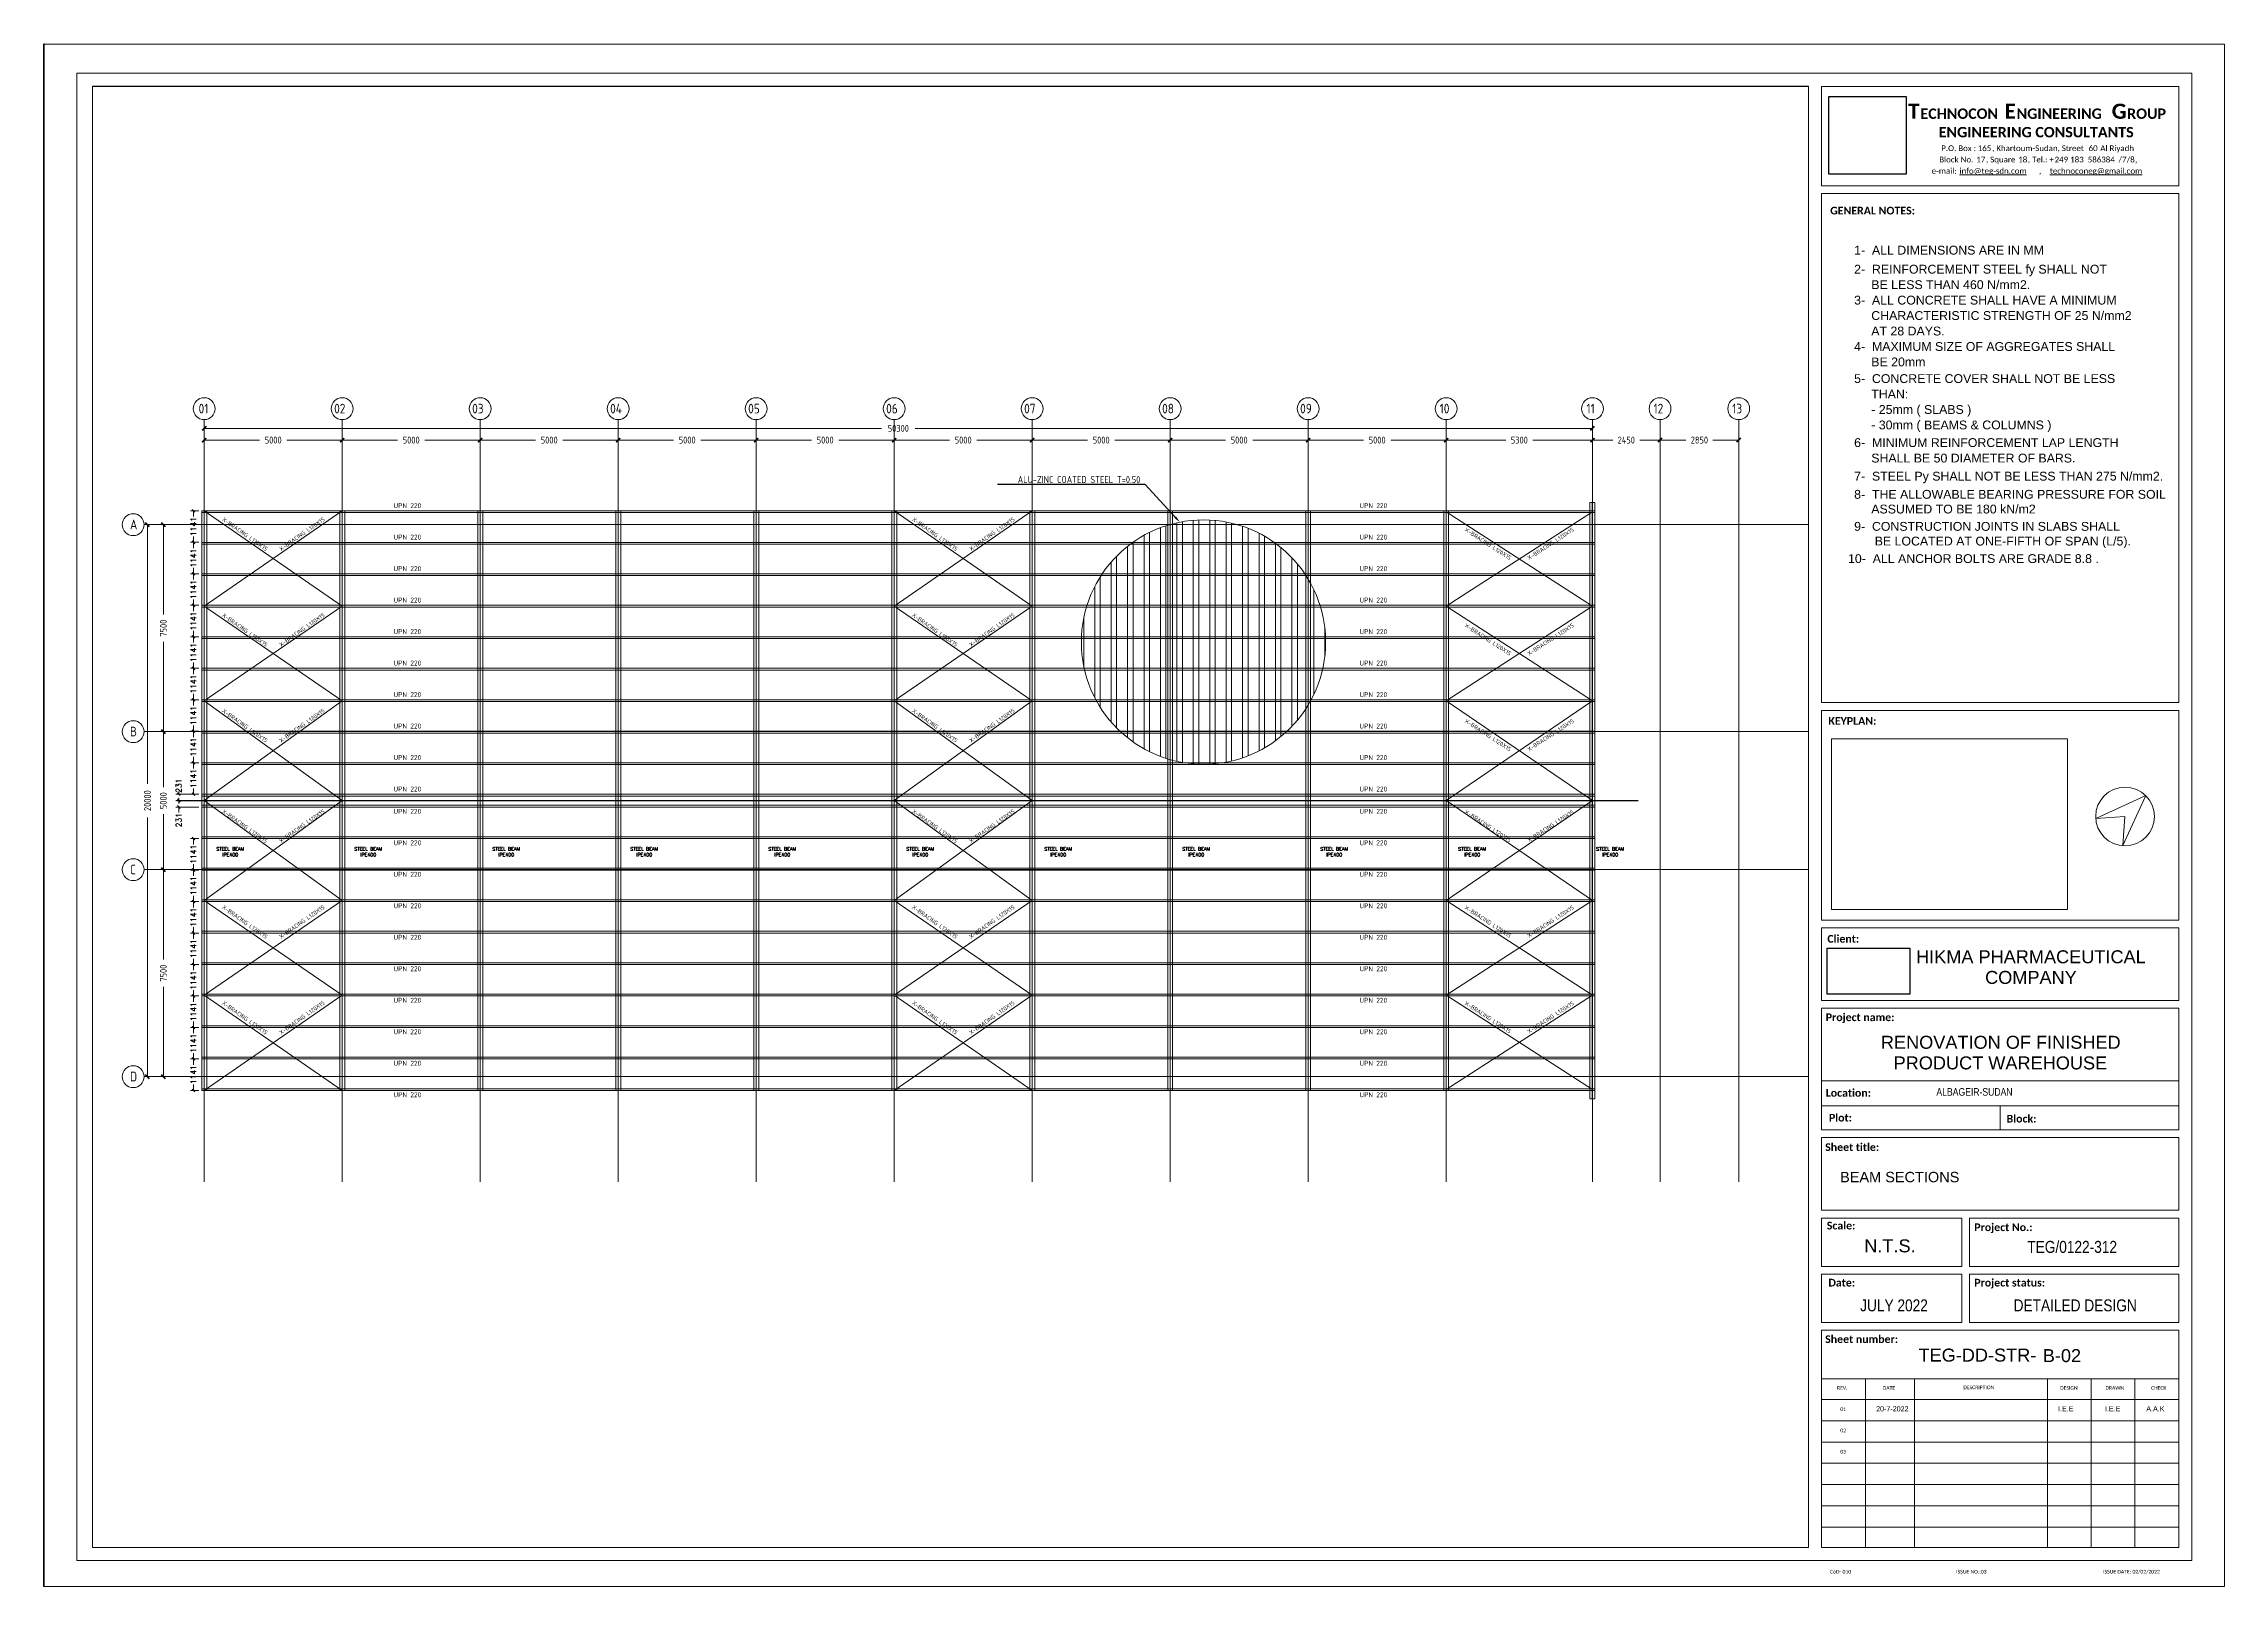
# Paper-space layout 'ROOF' of a CAD drawing. Header units: millimetres. Extents: x 2 to 422, y -1 to 296.
# The model-space entities are those that its viewports show. They can reach past a viewport. Long polylines and large blocks are cut down to what shows.
import ezdxf
from ezdxf import colors
from ezdxf.entities.mleader import LeaderData, LeaderLine
from ezdxf.math import Vec2, Vec3

# ---------------------------------------------------------------- set-up
doc = ezdxf.new("R2010")
doc.units = ezdxf.units.MM
doc.linetypes.add('HIDDEN2', pattern=[4.7625, 3.175, -1.5875])
for name, color, linetype, lineweight in [('A-ANNO-NOTE', 131, 'Continuous', 9), ('BEAMS', 6, 'Continuous', 30), ('G-ANNO-TTLB', 6, 'Continuous', 9), ('G-ANNO-TTLB-MEDM', 33, 'Continuous', 20), ('G-ANNO-TTLB-THIN', 151, 'Continuous', 9), ('STR-DIM', 1, 'Continuous', 9), ('STR-GRID', 248, 'Continuous', 9), ('STR-STEEL_IN_SEC', 6, 'Continuous', 15), ('STR-STEEL_IN_SEC_HIDD', 6, 'HIDDEN2', 15), ('STR-TEXT', 7, 'Continuous', 9)]:
    doc.layers.add(name, color=color, linetype=linetype, lineweight=lineweight)
doc.layers.add('G-ANNO-NPLT', color=191, linetype='Continuous', plot=False)
doc.styles.add('Arial Narrow', font='ARIALN.TTF', dxfattribs={"height": 2.3})
doc.styles.add('Arial Narrow_1', font='ARIALN.TTF', dxfattribs={"height": 1.45})
doc.styles.add('Arial Narrow_2', font='ARIALN.TTF', dxfattribs={"height": 0.8})
doc.styles.add('Arial_2', font='arial.ttf', dxfattribs={"height": 952.5})
doc.styles.add('Arial_4', font='arial.ttf', dxfattribs={"height": 1})
doc.styles.add('Calibri', font='calibri.ttf', dxfattribs={"height": 0.7})
doc.styles.add('Calibri_1', font='calibri.ttf', dxfattribs={"height": 1.125})
doc.styles.add('Calibri_B', font='calibrib.ttf', dxfattribs={"height": 1.483573})
doc.styles.add('Calibri_B_1', font='calibrib.ttf', dxfattribs={"height": 2.025007})
doc.styles.add('Calibri_B_2', font='calibrib.ttf', dxfattribs={"height": 2.92498})
doc.styles.add('MINA_MM', font='romans.shx', dxfattribs={"height": 200})
doc.styles.add('MINA_MM_ANNOT_PLAN', font='dim.shx', dxfattribs={"height": 350})
doc.styles.add('MINA_MM_LAYOUT', font='dim.shx', dxfattribs={"height": 250})
doc.styles.add('MINA_MM_X-SEC', font='romans.shx', dxfattribs={"height": 125})
doc.dimstyles.new('MINA_MM', dxfattribs={"dimtxt": 200, "dimasz": 100, "dimexe": 100, "dimexo": 100, "dimgap": 50, "dimtad": 0, "dimdec": 0, "dimzin": 0, "dimdsep": 46, "dimtxsty": 'MINA_MM', "dimblk": 'OBLIQUE', "dimcen": 0.09, "dimclrd": 256, "dimclre": 256, "dimclrt": 7, "dimadec": 0, "dimazin": 0, "dimtfac": 1, "dimtdec": 0, "dimtix": 1, "dimtofl": 0, "dimtmove": 0, "dimatfit": 0, "dimfxl": 1, "dimtolj": 1, "dimtzin": 0, "dimlwd": -1, "dimlwe": -1, "dimarcsym": 0})
doc.dimstyles.new('MINA_MM_LAYOUT', dxfattribs={"dimtxt": 250, "dimasz": 150, "dimexe": 100, "dimexo": 100, "dimgap": 50, "dimtad": 0, "dimdec": 0, "dimzin": 0, "dimdsep": 46, "dimtxsty": 'MINA_MM_LAYOUT', "dimblk": 'ARCHTICK', "dimcen": 0.09, "dimclrd": 256, "dimclre": 256, "dimclrt": 7, "dimadec": 0, "dimazin": 0, "dimtfac": 1, "dimtdec": 0, "dimtix": 1, "dimtofl": 0, "dimtmove": 0, "dimatfit": 0, "dimfxl": 1, "dimtolj": 1, "dimtzin": 0, "dimlwd": -1, "dimlwe": -1, "dimarcsym": 0})
picture_1 = doc.add_image_def('image2.png', size_in_pixel=(900, 500))
picture_2 = doc.add_image_def('image3.jpg', size_in_pixel=(269, 270))

# ---------------------------------------------------------------- blocks, each defined once
blk = doc.blocks.new('iuukkk')
at = {"layer": 'A-ANNO-NOTE'}
for p, q in [((397.63, 146.78), (407.26, 151.17)), ((403.25, 147.16), (397.63, 146.78)), ((407.26, 151.17), (402.87, 141.54)), ((402.87, 141.54), (403.25, 147.16))]:
    blk.add_line(p, q, dxfattribs=at)
blk.add_circle((403.27, 147.17), 5.65, dxfattribs=at)
at = {"layer": 'G-ANNO-TTLB'}
blk.add_line((2.5, -1), (2.5, 296), dxfattribs=at)
at = {"layer": 'G-ANNO-TTLB', "color": 7}
for p, q in [((346.72, 162.11), (346.72, 129.25)), ((392.21, 162.11), (346.72, 162.11)), ((392.21, 129.25), (392.21, 162.11)), ((346.72, 129.25), (392.21, 129.25)), ((413.61, 48.21), (344.84, 48.21)), ((413.61, 38.88), (413.61, 48.21)), ((344.84, 38.88), (413.61, 38.88)), ((353.27, 38.88), (353.27, 6.4)), ((362.73, 38.88), (362.73, 6.4)), ((388.31, 38.88), (388.31, 6.4)), ((396.74, 38.88), (396.74, 6.4)), ((405.17, 38.88), (405.17, 6.4)), ((413.61, 38.88), (413.61, 6.4)), ((344.84, 34.87), (413.61, 34.87)), ((344.84, 30.77), (413.61, 30.77)), ((344.84, 26.68), (413.61, 26.68)), ((344.84, 22.59), (413.61, 22.59)), ((344.84, 18.5), (413.61, 18.5)), ((344.84, 14.4), (413.61, 14.4)), ((344.84, 10.31), (413.61, 10.31)), ((413.61, 6.4), (344.84, 6.4))]:
    blk.add_line(p, q, dxfattribs=at)
at = {"layer": 'G-ANNO-TTLB-MEDM'}
for p, q in [((2.4, 295.89), (422.4, 295.89)), ((2.4, -1.11), (2.4, 295.89)), ((344.84, 268.64), (344.84, 287.77)), ((344.84, 287.77), (413.61, 287.77)), ((413.61, 287.77), (413.61, 268.64)), ((413.61, 268.64), (344.84, 268.64)), ((344.84, 267.16), (344.84, 169.09)), ((413.61, 267.16), (344.84, 267.16)), ((413.61, 169.09), (413.61, 267.16)), ((344.84, 169.09), (413.61, 169.09)), ((344.84, 167.6), (344.84, 127.21)), ((413.61, 167.6), (344.84, 167.6)), ((413.61, 127.21), (413.61, 167.6)), ((344.84, 127.21), (413.61, 127.21)), ((344.84, 125.72), (413.61, 125.72)), ((344.84, 111.73), (344.84, 125.72)), ((413.61, 125.72), (413.61, 111.73)), ((413.61, 111.73), (344.84, 111.73)), ((344.84, 111.73), (413.61, 111.73)), ((413.61, 111.73), (344.84, 111.73)), ((344.84, 110.24), (413.61, 110.24)), ((344.84, 96.25), (344.84, 110.24)), ((413.61, 110.24), (413.61, 96.25)), ((344.84, 96.25), (413.61, 96.25)), ((344.84, 86.8), (344.84, 96.25)), ((413.61, 96.25), (413.61, 86.8)), ((344.84, 91.46), (413.61, 91.46)), ((379.22, 91.46), (379.22, 86.8)), ((413.61, 86.8), (344.84, 86.8)), ((344.84, 85.31), (413.61, 85.31)), ((344.84, 71.32), (344.84, 85.31)), ((413.61, 85.31), (413.61, 71.32)), ((413.61, 71.32), (344.84, 71.32)), ((344.84, 69.83), (344.84, 60.51)), ((371.85, 69.83), (344.84, 69.83)), ((371.85, 60.51), (371.85, 69.83)), ((373.34, 69.83), (413.61, 69.83)), ((373.34, 60.51), (373.34, 69.83)), ((413.61, 69.83), (413.61, 60.51)), ((344.84, 60.51), (371.85, 60.51)), ((344.84, 59.02), (344.84, 49.7)), ((371.85, 59.02), (344.84, 59.02)), ((371.85, 49.7), (371.85, 59.02)), ((413.61, 60.51), (373.34, 60.51)), ((373.34, 59.02), (413.61, 59.02)), ((373.34, 49.7), (373.34, 59.02)), ((413.61, 59.02), (413.61, 49.7)), ((344.84, 49.7), (371.85, 49.7)), ((413.61, 49.7), (373.34, 49.7)), ((422.4, -1.11), (2.4, -1.11))]:
    blk.add_line(p, q, dxfattribs=at)
at = {"layer": 'G-ANNO-TTLB-MEDM', "color": 7}
for p, q in [((413.61, 48.21), (344.84, 48.21)), ((344.84, 48.21), (344.84, 38.88)), ((413.61, 6.4), (413.61, 48.21)), ((344.84, 6.4), (344.84, 38.88)), ((344.84, 38.88), (413.61, 38.88)), ((344.84, 6.4), (413.61, 6.4))]:
    blk.add_line(p, q, dxfattribs=at)
at = {"layer": 'G-ANNO-TTLB-MEDM'}
blk.add_lwpolyline([(342.33, 287.77), (11.79, 287.77), (11.79, 6.4), (342.33, 6.4), (342.33, 287.77)], dxfattribs=at)
at = {"layer": 'G-ANNO-TTLB-THIN'}
blk.add_line((2.5, 296), (2.5, -1), dxfattribs=at)
for points in [[(422.4, -1.11), (422.4, 295.89), (2.4, 295.89), (2.4, -1.11)], [(8.79, 290.29), (8.79, 3.89), (416.11, 3.89), (416.11, 290.29)]]:
    blk.add_lwpolyline(points, close=True, dxfattribs=at)
at = {"layer": 'G-ANNO-TTLB', "color": 7, "attachment_point": 1}
for s, insert, char_height, width, style in [('\\fCalibri|b1|i0|c0|p34|;T', (361.5, 284.43), 2.9, 2.7257, 'Calibri_B_2'), ('ECHNOCON', (363.86, 283.51), 2, 18.519, 'Calibri_B_1'), ('\\fCalibri|b1|i0|c0|p34|;E', (380.08, 284.43), 2.9, 2.7257, 'Calibri_B_2'), ('NGINEERING', (382.39, 283.51), 2, 20.6034, 'Calibri_B_1'), ('\\fCalibri|b1|i0|c0|p34|;G', (400.71, 284.43), 2.9, 3.5274, 'Calibri_B_2'), ('ROUP', (403.68, 283.51), 2, 9.2996, 'Calibri_B_1'), ('ENGINEERING CONSULTANTS', (367.38, 279.95), 2, 46.9789, 'Calibri_B_1'), ('Block No. ', (367.49, 274.22), 1.1, 8.6582, 'Calibri_1'), ('P.O. Box :', (367.88, 276.4), 1.1, 8.4979, 'Calibri_1'), ('17', (374.63, 274.22), 1.1, 2.2447, 'Calibri_1'), ('165', (374.9, 276.4), 1.1, 3.3671, 'Calibri_1'), (', Square ', (376.48, 274.22), 1.1, 7.5359, 'Calibri_1'), (', Khartoum-Sudan, Street ', (377.67, 276.4), 1.1, 22.5274, 'Calibri_1'), ('18', (382.7, 274.22), 1.1, 2.2447, 'Calibri_1'), (', Tel.: +', (384.55, 274.22), 1.1, 6.2532, 'Calibri_1'), ('249 183  586384', (389.71, 274.22), 1.1, 14.9114, 'Calibri_1'), ('60 ', (396.26, 276.4), 1.1, 2.7257, 'Calibri_1'), ('Al Riyadh', (398.51, 276.4), 1.1, 8.1772, 'Calibri_1'), ('/', (402.01, 274.22), 1.1, 0.8017, 'Calibri_1'), ('7', (402.68, 274.22), 1.1, 1.1224, 'Calibri_1'), ('/', (403.6, 274.22), 1.1, 0.8017, 'Calibri_1'), ('8', (404.26, 274.22), 1.1, 1.1224, 'Calibri_1'), (',', (405.19, 274.22), 1.1, 0.5612, 'Calibri_1'), ('e-mail: ', (366.03, 272.03), 1.1, 6.4937, 'Calibri_1'), ('\\Linfo@teg-sdn.com ', (371.39, 272.03), 1.1, 16.6751, 'Calibri_1'), ('    ,    ', (385.15, 272.03), 1.1, 4.4093, 'Calibri_1'), ('\\Ltechnoconeg@gmail.com', (388.79, 272.03), 1.1, 22.2869, 'Calibri_1'), ('GENERAL NOTES:', (346.48, 264.58), 1.48, 20.1224, 'Calibri_B'), ('1-  ALL DIMENSIONS ARE IN MM ', (351.1, 257.07), 1.7, 58.0557, 'Arial_4'), ('2-  REINFORCEMENT STEEL fy SHALL NOT', (351.1, 253.41), 1.7, 65.578, 'Arial_4'), ('     BE LESS THAN 460 N/mm2.', (351.1, 250.43), 1.7, 45.8565, 'Arial_4'), ('3-  ALL CONCRETE SHALL HAVE A MINIMUM', (351.1, 247.45), 1.7, 68.0633, 'Arial_4'), ('     CHARACTERISTIC STRENGTH OF 25 N/mm2 ', (351.1, 244.48), 1.7, 72.8734, 'Arial_4'), ('     AT 28 DAYS.', (351.1, 241.5), 1.7, 23.4093, 'Arial_4'), ('4-  MAXIMUM SIZE OF AGGREGATES SHALL', (351.1, 238.52), 1.7, 67.6624, 'Arial_4'), ('     BE 20mm ', (351.1, 235.55), 1.7, 64.7763, 'Arial_4'), ('5-  CONCRETE COVER SHALL NOT BE LESS', (351.1, 232.34), 1.7, 67.9831, 'Arial_4'), ('     THAN:', (351.1, 229.36), 1.7, 14.0295, 'Arial_4'), ('     - 25mm ( SLABS )', (351.1, 226.39), 1.7, 30.4641, 'Arial_4'), ('     - 30mm ( BEAMS & COLUMNS )', (351.1, 223.41), 1.7, 51.308, 'Arial_4'), ('6-  MINIMUM REINFORCEMENT LAP LENGTH', (351.1, 220.01), 1.7, 80.3291, 'Arial_4'), ('     SHALL BE 50 DIAMETER OF BARS.', (351.1, 217.03), 1.7, 80.3291, 'Arial_4'), ('8-  THE ALLOWABLE BEARING PRESSURE FOR SOIL\\P     ASSUMED TO BE 180 kN/m2', (351.1, 210.05), 1.7, 80.3291, 'Arial_4'), ('7-  STEEL Py SHALL NOT BE LESS THAN 275 N/mm2.', (351.1, 213.55), 1.7, 80.3291, 'Arial_4'), ('9-  CONSTRUCTION JOINTS IN SLABS SHALL \\P      BE LOCATED AT ONE-FIFTH OF SPAN (L/5).  ', (351.1, 203.88), 1.7, 59.7088, 'Arial_4'), ('10-  ALL ANCHOR BOLTS ARE GRADE 8.8 .  ', (349.92, 197.67), 1.7, 59.7088, 'Arial_4'), ('KEYPLAN:', (346.14, 166.3), 1.48, 11.384, 'Calibri_B'), ('Client:', (345.94, 124.34), 1.48, 7.6962, 'Calibri_B'), ('HIKMA PHARMACEUTICAL ', (363.02, 121.39), 2.5, 54.5949, 'Arial_2'), ('COMPANY', (376.32, 117.42), 2.5, 21.2447, 'Arial_2'), ('Project name:', (345.63, 109.23), 1.48, 16.3544, 'Calibri_B'), ('RENOVATION OF FINISHED ', (356.25, 104.92), 2.5, 57.1603, 'Arial_2'), ('PRODUCT WAREHOUSE', (358.7, 100.95), 2.5, 49.9451, 'Arial_2'), ('Location:', (345.63, 94.67), 1.48, 10.8228, 'Calibri_B'), ('ALBAGEIR-SUDAN', (366.94, 94.84), 1.45, 18.8397, 'Arial Narrow_1'), ('Plot:', (346.25, 89.89), 1.48, 5.5316, 'Calibri_B'), ('Block: ', (380.46, 89.7), 1.48, 7.8565, 'Calibri_B'), ('Sheet title:', (345.52, 84.22), 1.48, 12.9873, 'Calibri_B'), ('Scale:', (345.83, 69.11), 1.48, 6.8945, 'Calibri_B'), ('Project No.:', (374.24, 68.79), 1.48, 13.8692, 'Calibri_B'), ('TEG/0122-312', (384.45, 65.42), 2.3, 20.7637, 'Arial Narrow'), ('Date:', (346.14, 58.12), 1.48, 6.3333, 'Calibri_B'), ('Project status:', (374.24, 58.12), 1.48, 16.8354, 'Calibri_B'), ('JULY 2022', (352.26, 54.16), 2.3, 14.0295, 'Arial Narrow'), ('DETAILED DESIGN', (381.82, 54.16), 2.3, 31.346, 'Arial Narrow'), ('Sheet number:', (345.52, 47.24), 1.48, 17.3966, 'Calibri_B'), ('TEG-DD-STR-', (363.49, 44.68), 2.5, 29.6624, 'Arial_2'), ('REV.', (347.81, 37.46), 0.7, 2.4051, 'Calibri'), ('20-7-2022', (355.33, 33.59), 1, 5.692, 'Arial Narrow_2'), ('DATE', (356.62, 37.46), 0.7, 2.8059, 'Calibri'), ('DESCRIPTION', (372.13, 37.56), 0.7, 7.0548, 'Calibri'), ('DESIGN', (390.77, 37.46), 0.7, 3.9283, 'Calibri'), ('DRAWN', (399.51, 37.46), 0.7, 4.1688, 'Calibri'), ('CHECK', (408.3, 37.46), 0.7, 3.5274, 'Calibri'), ('01', (348.43, 33.36), 0.7, 1.2827, 'Calibri'), ('I.E.E', (390.37, 33.59), 1, 5.692, 'Arial Narrow_2'), ('I.E.E', (399.4, 33.59), 1, 4.1688, 'Arial Narrow_2'), ('A.A.K', (407.37, 33.59), 1, 5.2911, 'Arial Narrow_2'), ('02', (348.43, 29.27), 0.7, 1.2827, 'Calibri'), ('03', (348.43, 25.18), 0.7, 1.2827, 'Calibri'), ('CoD- 010                                                                                  ISSUE NO.:03                                                                                           ISSUE DATE: 02/02/2022', (346.45, 2.07), 0.7, 79.8481, 'Calibri')]:
    blk.add_mtext(s, dxfattribs=dict(at, insert=insert, char_height=char_height, width=width, style=style))
image = blk.add_image(picture_2, insert=(346.2, 270.89), size_in_units=(14.89, 14.95))
image.dxf.flags = 7
image = blk.add_image(picture_1, insert=(345.93, 112.96), size_in_units=(15.89, 8.83))
image.dxf.flags = 7
blk = doc.blocks.new('_ARCHTICK')
at = {"color": 0, "linetype": 'ByBlock', "const_width": 0.4}
blk.add_lwpolyline([(-0.5, -0.5), (0.5, 0.5)], dxfattribs=at)
blk = doc.blocks.new('*D2523')
at = {"layer": 'Defpoints', "color": 0, "ltscale": 10, "transparency": 16777216}
for p in [(90750, 622941), (95750, 623215), (95750, 622941)]:
    blk.add_point(p, dxfattribs=at)
at = {"layer": 'STR-DIM', "ltscale": 10, "transparency": 16777216}
for p, q in [((90750, 623041), (90750, 623315)), ((90750, 623215), (92759, 623215)), ((95750, 623215), (93740, 623215)), ((95750, 623041), (95750, 623315))]:
    blk.add_line(p, q, dxfattribs=at)
at = {"layer": 'STR-DIM', "ltscale": 10, "transparency": 16777216, "xscale": 150, "yscale": 150, "zscale": 150, "rotation": 180}
blk.add_blockref('_ARCHTICK', (90750, 623215), dxfattribs=at)
at = {"layer": 'STR-DIM', "ltscale": 10, "transparency": 16777216, "xscale": 150, "yscale": 150, "zscale": 150}
blk.add_blockref('_ARCHTICK', (95750, 623215), dxfattribs=at)
at = {"layer": 'STR-DIM', "color": 7, "ltscale": 10, "transparency": 16777216, "insert": (93250, 623215), "char_height": 250, "attachment_point": 5, "style": 'MINA_MM_LAYOUT'}
blk.add_mtext('\\A1;5000', dxfattribs=at)
blk = doc.blocks.new('*D2524')
at = {"layer": 'Defpoints', "color": 0, "ltscale": 10, "transparency": 16777216}
for p in [(141050, 623641), (90750, 622941), (141050, 622941)]:
    blk.add_point(p, dxfattribs=at)
at = {"layer": 'STR-DIM', "ltscale": 10, "transparency": 16777216}
for p, q in [((90750, 623041), (90750, 623741)), ((90750, 623641), (115290, 623641)), ((141050, 623641), (116509, 623641)), ((141050, 623041), (141050, 623741))]:
    blk.add_line(p, q, dxfattribs=at)
at = {"layer": 'STR-DIM', "ltscale": 10, "transparency": 16777216, "xscale": 150, "yscale": 150, "zscale": 150, "rotation": 180}
blk.add_blockref('_ARCHTICK', (90750, 623641), dxfattribs=at)
at = {"layer": 'STR-DIM', "ltscale": 10, "transparency": 16777216, "xscale": 150, "yscale": 150, "zscale": 150}
blk.add_blockref('_ARCHTICK', (141050, 623641), dxfattribs=at)
at = {"layer": 'STR-DIM', "color": 7, "ltscale": 10, "transparency": 16777216, "insert": (115900, 623641), "char_height": 250, "attachment_point": 5, "style": 'MINA_MM_LAYOUT'}
blk.add_mtext('\\A1;50300', dxfattribs=at)
blk = doc.blocks.new('*D2525')
at = {"layer": 'Defpoints', "color": 0, "transparency": 16777216}
for p in [(95750, 622941), (100750, 623215), (100750, 622941)]:
    blk.add_point(p, dxfattribs=at)
at = {"layer": 'STR-DIM', "transparency": 16777216}
for p, q in [((95750, 623041), (95750, 623315)), ((95750, 623215), (97759, 623215)), ((100750, 623215), (98740, 623215)), ((100750, 623041), (100750, 623315))]:
    blk.add_line(p, q, dxfattribs=at)
at = {"layer": 'STR-DIM', "transparency": 16777216, "xscale": 150, "yscale": 150, "zscale": 150, "rotation": 180}
blk.add_blockref('_ARCHTICK', (95750, 623215), dxfattribs=at)
at = {"layer": 'STR-DIM', "transparency": 16777216, "xscale": 150, "yscale": 150, "zscale": 150}
blk.add_blockref('_ARCHTICK', (100750, 623215), dxfattribs=at)
at = {"layer": 'STR-DIM', "color": 7, "transparency": 16777216, "insert": (98250, 623215), "char_height": 250, "attachment_point": 5, "style": 'MINA_MM_LAYOUT'}
blk.add_mtext('\\A1;5000', dxfattribs=at)
blk = doc.blocks.new('*D2526')
at = {"layer": 'Defpoints', "color": 0, "transparency": 16777216}
for p in [(100750, 622941), (105750, 623215), (105750, 622941)]:
    blk.add_point(p, dxfattribs=at)
at = {"layer": 'STR-DIM', "transparency": 16777216}
for p, q in [((100750, 623041), (100750, 623315)), ((100750, 623215), (102759, 623215)), ((105750, 623215), (103740, 623215)), ((105750, 623041), (105750, 623315))]:
    blk.add_line(p, q, dxfattribs=at)
at = {"layer": 'STR-DIM', "transparency": 16777216, "xscale": 150, "yscale": 150, "zscale": 150, "rotation": 180}
blk.add_blockref('_ARCHTICK', (100750, 623215), dxfattribs=at)
at = {"layer": 'STR-DIM', "transparency": 16777216, "xscale": 150, "yscale": 150, "zscale": 150}
blk.add_blockref('_ARCHTICK', (105750, 623215), dxfattribs=at)
at = {"layer": 'STR-DIM', "color": 7, "transparency": 16777216, "insert": (103250, 623215), "char_height": 250, "attachment_point": 5, "style": 'MINA_MM_LAYOUT'}
blk.add_mtext('\\A1;5000', dxfattribs=at)
blk = doc.blocks.new('*D2527')
at = {"layer": 'Defpoints', "color": 0, "transparency": 16777216}
for p in [(105750, 622941), (110750, 623215), (110750, 622941)]:
    blk.add_point(p, dxfattribs=at)
at = {"layer": 'STR-DIM', "transparency": 16777216}
for p, q in [((105750, 623041), (105750, 623315)), ((105750, 623215), (107759, 623215)), ((110750, 623215), (108740, 623215)), ((110750, 623041), (110750, 623315))]:
    blk.add_line(p, q, dxfattribs=at)
at = {"layer": 'STR-DIM', "transparency": 16777216, "xscale": 150, "yscale": 150, "zscale": 150, "rotation": 180}
blk.add_blockref('_ARCHTICK', (105750, 623215), dxfattribs=at)
at = {"layer": 'STR-DIM', "transparency": 16777216, "xscale": 150, "yscale": 150, "zscale": 150}
blk.add_blockref('_ARCHTICK', (110750, 623215), dxfattribs=at)
at = {"layer": 'STR-DIM', "color": 7, "transparency": 16777216, "insert": (108250, 623215), "char_height": 250, "attachment_point": 5, "style": 'MINA_MM_LAYOUT'}
blk.add_mtext('\\A1;5000', dxfattribs=at)
blk = doc.blocks.new('*D2528')
at = {"layer": 'Defpoints', "color": 0, "transparency": 16777216}
for p in [(110750, 622941), (115750, 623215), (115750, 622941)]:
    blk.add_point(p, dxfattribs=at)
at = {"layer": 'STR-DIM', "transparency": 16777216}
for p, q in [((110750, 623041), (110750, 623315)), ((110750, 623215), (112759, 623215)), ((115750, 623215), (113740, 623215)), ((115750, 623041), (115750, 623315))]:
    blk.add_line(p, q, dxfattribs=at)
at = {"layer": 'STR-DIM', "transparency": 16777216, "xscale": 150, "yscale": 150, "zscale": 150, "rotation": 180}
blk.add_blockref('_ARCHTICK', (110750, 623215), dxfattribs=at)
at = {"layer": 'STR-DIM', "transparency": 16777216, "xscale": 150, "yscale": 150, "zscale": 150}
blk.add_blockref('_ARCHTICK', (115750, 623215), dxfattribs=at)
at = {"layer": 'STR-DIM', "color": 7, "transparency": 16777216, "insert": (113250, 623215), "char_height": 250, "attachment_point": 5, "style": 'MINA_MM_LAYOUT'}
blk.add_mtext('\\A1;5000', dxfattribs=at)
blk = doc.blocks.new('*D2529')
at = {"layer": 'Defpoints', "color": 0, "transparency": 16777216}
for p in [(115750, 622941), (120750, 623215), (120750, 622941)]:
    blk.add_point(p, dxfattribs=at)
at = {"layer": 'STR-DIM', "transparency": 16777216}
for p, q in [((115750, 623041), (115750, 623315)), ((115750, 623215), (117759, 623215)), ((120750, 623215), (118740, 623215)), ((120750, 623041), (120750, 623315))]:
    blk.add_line(p, q, dxfattribs=at)
at = {"layer": 'STR-DIM', "transparency": 16777216, "xscale": 150, "yscale": 150, "zscale": 150, "rotation": 180}
blk.add_blockref('_ARCHTICK', (115750, 623215), dxfattribs=at)
at = {"layer": 'STR-DIM', "transparency": 16777216, "xscale": 150, "yscale": 150, "zscale": 150}
blk.add_blockref('_ARCHTICK', (120750, 623215), dxfattribs=at)
at = {"layer": 'STR-DIM', "color": 7, "transparency": 16777216, "insert": (118250, 623215), "char_height": 250, "attachment_point": 5, "style": 'MINA_MM_LAYOUT'}
blk.add_mtext('\\A1;5000', dxfattribs=at)
blk = doc.blocks.new('*D2530')
at = {"layer": 'Defpoints', "color": 0, "transparency": 16777216}
for p in [(120750, 622941), (125750, 623215), (125750, 622941)]:
    blk.add_point(p, dxfattribs=at)
at = {"layer": 'STR-DIM', "transparency": 16777216}
for p, q in [((120750, 623041), (120750, 623315)), ((120750, 623215), (122759, 623215)), ((125750, 623215), (123740, 623215)), ((125750, 623041), (125750, 623315))]:
    blk.add_line(p, q, dxfattribs=at)
at = {"layer": 'STR-DIM', "transparency": 16777216, "xscale": 150, "yscale": 150, "zscale": 150, "rotation": 180}
blk.add_blockref('_ARCHTICK', (120750, 623215), dxfattribs=at)
at = {"layer": 'STR-DIM', "transparency": 16777216, "xscale": 150, "yscale": 150, "zscale": 150}
blk.add_blockref('_ARCHTICK', (125750, 623215), dxfattribs=at)
at = {"layer": 'STR-DIM', "color": 7, "transparency": 16777216, "insert": (123250, 623215), "char_height": 250, "attachment_point": 5, "style": 'MINA_MM_LAYOUT'}
blk.add_mtext('\\A1;5000', dxfattribs=at)
blk = doc.blocks.new('*D2531')
at = {"layer": 'Defpoints', "color": 0, "transparency": 16777216}
for p in [(125750, 622941), (130750, 623215), (130750, 622941)]:
    blk.add_point(p, dxfattribs=at)
at = {"layer": 'STR-DIM', "transparency": 16777216}
for p, q in [((125750, 623041), (125750, 623315)), ((125750, 623215), (127759, 623215)), ((130750, 623215), (128740, 623215)), ((130750, 623041), (130750, 623315))]:
    blk.add_line(p, q, dxfattribs=at)
at = {"layer": 'STR-DIM', "transparency": 16777216, "xscale": 150, "yscale": 150, "zscale": 150, "rotation": 180}
blk.add_blockref('_ARCHTICK', (125750, 623215), dxfattribs=at)
at = {"layer": 'STR-DIM', "transparency": 16777216, "xscale": 150, "yscale": 150, "zscale": 150}
blk.add_blockref('_ARCHTICK', (130750, 623215), dxfattribs=at)
at = {"layer": 'STR-DIM', "color": 7, "transparency": 16777216, "insert": (128250, 623215), "char_height": 250, "attachment_point": 5, "style": 'MINA_MM_LAYOUT'}
blk.add_mtext('\\A1;5000', dxfattribs=at)
blk = doc.blocks.new('*D2532')
at = {"layer": 'Defpoints', "color": 0, "transparency": 16777216}
for p in [(130750, 622941), (135750, 623215), (135750, 622941)]:
    blk.add_point(p, dxfattribs=at)
at = {"layer": 'STR-DIM', "transparency": 16777216}
for p, q in [((130750, 623041), (130750, 623315)), ((130750, 623215), (132759, 623215)), ((135750, 623215), (133740, 623215)), ((135750, 623041), (135750, 623315))]:
    blk.add_line(p, q, dxfattribs=at)
at = {"layer": 'STR-DIM', "transparency": 16777216, "xscale": 150, "yscale": 150, "zscale": 150, "rotation": 180}
blk.add_blockref('_ARCHTICK', (130750, 623215), dxfattribs=at)
at = {"layer": 'STR-DIM', "transparency": 16777216, "xscale": 150, "yscale": 150, "zscale": 150}
blk.add_blockref('_ARCHTICK', (135750, 623215), dxfattribs=at)
at = {"layer": 'STR-DIM', "color": 7, "transparency": 16777216, "insert": (133250, 623215), "char_height": 250, "attachment_point": 5, "style": 'MINA_MM_LAYOUT'}
blk.add_mtext('\\A1;5000', dxfattribs=at)
blk = doc.blocks.new('*D2533')
at = {"layer": 'Defpoints', "color": 0, "transparency": 16777216}
for p in [(135750, 622941), (141050, 623215), (141050, 622941)]:
    blk.add_point(p, dxfattribs=at)
at = {"layer": 'STR-DIM', "transparency": 16777216}
for p, q in [((135750, 623041), (135750, 623315)), ((135750, 623215), (137909, 623215)), ((141050, 623215), (138890, 623215)), ((141050, 623041), (141050, 623315))]:
    blk.add_line(p, q, dxfattribs=at)
at = {"layer": 'STR-DIM', "transparency": 16777216, "xscale": 150, "yscale": 150, "zscale": 150, "rotation": 180}
blk.add_blockref('_ARCHTICK', (135750, 623215), dxfattribs=at)
at = {"layer": 'STR-DIM', "transparency": 16777216, "xscale": 150, "yscale": 150, "zscale": 150}
blk.add_blockref('_ARCHTICK', (141050, 623215), dxfattribs=at)
at = {"layer": 'STR-DIM', "color": 7, "transparency": 16777216, "insert": (138400, 623215), "char_height": 250, "attachment_point": 5, "style": 'MINA_MM_LAYOUT'}
blk.add_mtext('\\A1;5300', dxfattribs=at)
blk = doc.blocks.new('*D2534')
at = {"layer": 'Defpoints', "color": 0, "ltscale": 10, "transparency": 16777216}
for p in [(89250, 620151), (88694, 600151), (89250, 600151)]:
    blk.add_point(p, dxfattribs=at)
at = {"layer": 'STR-DIM', "ltscale": 10, "transparency": 16777216}
for p, q in [((89150, 620151), (88594, 620151)), ((88694, 620151), (88694, 610761)), ((88694, 600151), (88694, 609542)), ((89150, 600151), (88594, 600151))]:
    blk.add_line(p, q, dxfattribs=at)
at = {"layer": 'STR-DIM', "ltscale": 10, "transparency": 16777216, "xscale": 150, "yscale": 150, "zscale": 150}
for p, rotation in [((88694, 620151), 90), ((88694, 600151), 270)]:
    blk.add_blockref('_ARCHTICK', p, dxfattribs=dict(at, rotation=rotation))
at = {"layer": 'STR-DIM', "color": 7, "ltscale": 10, "transparency": 16777216, "insert": (88694, 610151), "char_height": 250, "attachment_point": 5, "rotation": 90, "style": 'MINA_MM_LAYOUT'}
blk.add_mtext('\\A1;20000', dxfattribs=at)
blk = doc.blocks.new('*D2535')
at = {"layer": 'Defpoints', "color": 0, "ltscale": 10, "transparency": 16777216}
for p in [(89250, 620151), (89270, 612651), (89750, 612651)]:
    blk.add_point(p, dxfattribs=at)
at = {"layer": 'STR-DIM', "ltscale": 10, "transparency": 16777216}
for p, q in [((89270, 620151), (89270, 616892)), ((89350, 620151), (89370, 620151)), ((89270, 612651), (89270, 615911)), ((89650, 612651), (89170, 612651))]:
    blk.add_line(p, q, dxfattribs=at)
at = {"layer": 'STR-DIM', "ltscale": 10, "transparency": 16777216, "xscale": 150, "yscale": 150, "zscale": 150}
for p, rotation in [((89270, 620151), 90), ((89270, 612651), 270)]:
    blk.add_blockref('_ARCHTICK', p, dxfattribs=dict(at, rotation=rotation))
at = {"layer": 'STR-DIM', "color": 7, "ltscale": 10, "transparency": 16777216, "insert": (89270, 616401), "char_height": 250, "attachment_point": 5, "rotation": 90, "style": 'MINA_MM_LAYOUT'}
blk.add_mtext('\\A1;7500', dxfattribs=at)
blk = doc.blocks.new('*D2536')
at = {"layer": 'Defpoints', "color": 0, "transparency": 16777216}
for p in [(89750, 612651), (89270, 607651), (89750, 607651)]:
    blk.add_point(p, dxfattribs=at)
at = {"layer": 'STR-DIM', "transparency": 16777216}
for p, q in [((89650, 612651), (89170, 612651)), ((89270, 612651), (89270, 610642)), ((89270, 607651), (89270, 609661)), ((89650, 607651), (89170, 607651))]:
    blk.add_line(p, q, dxfattribs=at)
at = {"layer": 'STR-DIM', "transparency": 16777216, "xscale": 150, "yscale": 150, "zscale": 150}
for p, rotation in [((89270, 612651), 90), ((89270, 607651), 270)]:
    blk.add_blockref('_ARCHTICK', p, dxfattribs=dict(at, rotation=rotation))
at = {"layer": 'STR-DIM', "color": 7, "transparency": 16777216, "insert": (89270, 610151), "char_height": 250, "attachment_point": 5, "rotation": 90, "style": 'MINA_MM_LAYOUT'}
blk.add_mtext('\\A1;5000', dxfattribs=at)
blk = doc.blocks.new('*D2537')
at = {"layer": 'Defpoints', "color": 0, "transparency": 16777216}
for p in [(89750, 607651), (89250, 600151), (89270, 600151)]:
    blk.add_point(p, dxfattribs=at)
at = {"layer": 'STR-DIM', "transparency": 16777216}
for p, q in [((89650, 607651), (89170, 607651)), ((89270, 607651), (89270, 604392)), ((89270, 600151), (89270, 603411)), ((89350, 600151), (89370, 600151))]:
    blk.add_line(p, q, dxfattribs=at)
at = {"layer": 'STR-DIM', "transparency": 16777216, "xscale": 150, "yscale": 150, "zscale": 150}
for p, rotation in [((89270, 607651), 90), ((89270, 600151), 270)]:
    blk.add_blockref('_ARCHTICK', p, dxfattribs=dict(at, rotation=rotation))
at = {"layer": 'STR-DIM', "color": 7, "transparency": 16777216, "insert": (89270, 603901), "char_height": 250, "attachment_point": 5, "rotation": 90, "style": 'MINA_MM_LAYOUT'}
blk.add_mtext('\\A1;7500', dxfattribs=at)
blk = doc.blocks.new('*D2056')
at = {"layer": 'Defpoints', "color": 0, "ltscale": 0.1, "transparency": 16777216}
for p in [(141050, 622941), (143500, 623215), (143500, 622914)]:
    blk.add_point(p, dxfattribs=at)
at = {"layer": 'STR-DIM', "ltscale": 0.1, "transparency": 16777216}
for p, q in [((141050, 623041), (141050, 623315)), ((141050, 623215), (141784, 623215)), ((143500, 623215), (142765, 623215)), ((143500, 623014), (143500, 623315))]:
    blk.add_line(p, q, dxfattribs=at)
at = {"layer": 'STR-DIM', "ltscale": 0.1, "transparency": 16777216, "xscale": 150, "yscale": 150, "zscale": 150, "rotation": 180}
blk.add_blockref('_ARCHTICK', (141050, 623215), dxfattribs=at)
at = {"layer": 'STR-DIM', "ltscale": 0.1, "transparency": 16777216, "xscale": 150, "yscale": 150, "zscale": 150}
blk.add_blockref('_ARCHTICK', (143500, 623215), dxfattribs=at)
at = {"layer": 'STR-DIM', "color": 7, "ltscale": 0.1, "transparency": 16777216, "insert": (142275, 623215), "char_height": 250, "attachment_point": 5, "style": 'MINA_MM_LAYOUT'}
blk.add_mtext('\\A1;2450', dxfattribs=at)
blk = doc.blocks.new('*D2057')
at = {"layer": 'Defpoints', "color": 0, "ltscale": 0.1, "transparency": 16777216}
for p in [(143500, 622914), (146350, 623215), (146350, 622912)]:
    blk.add_point(p, dxfattribs=at)
at = {"layer": 'STR-DIM', "ltscale": 0.1, "transparency": 16777216}
for p, q in [((143500, 623014), (143500, 623315)), ((143500, 623215), (144434, 623215)), ((146350, 623215), (145415, 623215)), ((146350, 623012), (146350, 623315))]:
    blk.add_line(p, q, dxfattribs=at)
at = {"layer": 'STR-DIM', "ltscale": 0.1, "transparency": 16777216, "xscale": 150, "yscale": 150, "zscale": 150, "rotation": 180}
blk.add_blockref('_ARCHTICK', (143500, 623215), dxfattribs=at)
at = {"layer": 'STR-DIM', "ltscale": 0.1, "transparency": 16777216, "xscale": 150, "yscale": 150, "zscale": 150}
blk.add_blockref('_ARCHTICK', (146350, 623215), dxfattribs=at)
at = {"layer": 'STR-DIM', "color": 7, "ltscale": 0.1, "transparency": 16777216, "insert": (144925, 623215), "char_height": 250, "attachment_point": 5, "style": 'MINA_MM_LAYOUT'}
blk.add_mtext('\\A1;2850', dxfattribs=at)
blk = doc.blocks.new('*U1711')
at = {"layer": 'STR-STEEL_IN_SEC'}
blk.add_lwpolyline([(-90, 10500), (90, 10500), (90, -10500), (-90, -10500)], close=True, dxfattribs=at)
at = {"layer": 'STR-STEEL_IN_SEC_HIDD', "ltscale": 0.5}
for p, q in [((4.3, 10500), (-4.3, 10500)), ((-4.3, 10500), (-4.3, -10500)), ((4.3, -10500), (4.3, 10500)), ((-4.3, -10500), (4.3, -10500))]:
    blk.add_line(p, q, dxfattribs=at)
blk = doc.blocks.new('*U1712')
at = {"layer": 'STR-STEEL_IN_SEC', "color": 0, "linetype": 'ByBlock', "lineweight": -2, "transparency": 16777216}
for p in [(0, 0), (5000, 0), (10000, 0), (15000, 0), (20000, 0), (25000, 0), (30000, 0), (35000, 0), (40000, 0), (45000, 0)]:
    blk.add_blockref('*U1711', p, dxfattribs=at)
blk = doc.blocks.new('*U2111')
at = {"layer": 'STR-DIM'}
blk.add_lwpolyline([(-2500, -32), (2500, -32), (2500, 32), (-2500, 32), (-2500, -32)], dxfattribs=at)
blk = doc.blocks.new('*U2112')
at = {"layer": 'STR-DIM', "color": 0, "linetype": 'ByBlock', "lineweight": -2, "transparency": 16777216}
for p in [(0, 10269), (0, 9128), (0, 7987), (0, 6846), (0, 5705), (0, 4564), (0, 3423), (0, 2282), (0, 1141), (0, 0)]:
    blk.add_blockref('*U2111', p, dxfattribs=at)
blk = doc.blocks.new('*U1713')
at = {"layer": 'STR-DIM'}
blk.add_blockref('*U2112', (0, -4974), dxfattribs=at)
blk = doc.blocks.new('*U1714')
at = {"layer": 'STR-DIM', "color": 0, "linetype": 'ByBlock', "lineweight": -2, "transparency": 16777216}
for p in [(0, 0), (5000, 0), (10000, 0), (15000, 0), (20000, 0), (25000, 0), (30000, 0), (35000, 0), (40000, 0)]:
    blk.add_blockref('*U1713', p, dxfattribs=at)
blk = doc.blocks.new('bracing 2')
at = {"layer": 'STR-DIM'}
blk.add_lwpolyline([(430099, 599651), (435095, 603107), (430095, 606530), (435095, 610151)], dxfattribs=at)
blk = doc.blocks.new('*U1734')
at = {"layer": 'STR-TEXT', "color": 7, "ltscale": 10, "insert": (0, 0), "char_height": 180, "width": 2665.23, "attachment_point": 5, "style": 'MINA_MM_LAYOUT'}
blk.add_mtext('\\A1;UPN 220', dxfattribs=at)
blk = doc.blocks.new('*U1735')
at = {"layer": 'STR-DIM', "color": 0, "linetype": 'ByBlock', "lineweight": -2, "transparency": 16777216}
for p in [(0, 10269), (0, 9128), (0, 7987), (0, 6846), (0, 5705), (0, 4564), (0, 3423), (0, 2282), (0, 1141), (0, 0)]:
    blk.add_blockref('*U1734', p, dxfattribs=at)
blk = doc.blocks.new('_OBLIQUE')
at = {"color": 0, "linetype": 'ByBlock'}
blk.add_line((-0.5, -0.5), (0.5, 0.5), dxfattribs=at)
blk = doc.blocks.new('*D1736')
at = {"layer": 'Defpoints', "color": 0, "ltscale": 0.1, "transparency": 16777216}
for p in [(430005, 610151), (429172, 609921), (430005, 609921)]:
    blk.add_point(p, dxfattribs=at)
at = {"layer": 'STR-DIM', "ltscale": 0.1, "transparency": 16777216}
for p, q in [((429905, 610151), (429072, 610151)), ((429172, 610151), (429172, 610251)), ((429905, 609921), (429072, 609921)), ((429172, 609921), (429172, 609721))]:
    blk.add_line(p, q, dxfattribs=at)
at = {"layer": 'STR-DIM', "ltscale": 0.1, "transparency": 16777216, "xscale": 100, "yscale": 100, "zscale": 100}
for p, rotation in [((429172, 610151), 270), ((429172, 609921), 90)]:
    blk.add_blockref('_OBLIQUE', p, dxfattribs=dict(at, rotation=rotation))
at = {"layer": 'STR-DIM', "color": 7, "ltscale": 0.1, "transparency": 16777216, "insert": (429172, 609442), "char_height": 200, "attachment_point": 5, "rotation": 90, "style": 'MINA_MM'}
blk.add_mtext('\\A1;231', dxfattribs=at)
blk = doc.blocks.new('*U1747')
at = {"layer": 'STR-DIM'}
blk.add_lwpolyline([(-2730, 34), (2750, 34), (2750, -30), (-2730, -30)], close=True, dxfattribs=at)
blk = doc.blocks.new('*U1748')
at = {"layer": 'STR-STEEL_IN_SEC', "color": 0, "linetype": 'ByBlock', "lineweight": -2, "transparency": 16777216}
for p in [(0, 10269), (0, 9128), (0, 7987), (0, 6846), (0, 5705), (0, 4564), (0, 3423), (0, 2282), (0, 1141), (0, 0)]:
    blk.add_blockref('*U1747', p, dxfattribs=at)
blk = doc.blocks.new('*U1749')
at = {"layer": 'STR-DIM'}
blk.add_lwpolyline([(-2730, 34), (2750, 34), (2750, -30), (-2730, -30)], close=True, dxfattribs=at)
blk = doc.blocks.new('*U1750')
at = {"layer": 'STR-STEEL_IN_SEC', "color": 0, "linetype": 'ByBlock', "lineweight": -2, "transparency": 16777216}
for p in [(0, 10269), (0, 9128), (0, 7987), (0, 6846), (0, 5705), (0, 4564), (0, 3423), (0, 2282), (0, 1141), (0, 0)]:
    blk.add_blockref('*U1749', p, dxfattribs=at)
blk = doc.blocks.new('*D2046')
at = {"layer": 'Defpoints', "color": 0, "ltscale": 0.1, "transparency": 16777216}
for p in [(429172, 610383), (430005, 610383), (430005, 610151)]:
    blk.add_point(p, dxfattribs=at)
at = {"layer": 'STR-DIM', "ltscale": 0.1, "transparency": 16777216}
for p, q in [((429905, 610383), (429072, 610383)), ((429905, 610151), (429072, 610151)), ((429172, 610383), (429172, 610483)), ((429172, 610151), (429172, 610051))]:
    blk.add_line(p, q, dxfattribs=at)
at = {"layer": 'STR-DIM', "ltscale": 0.1, "transparency": 16777216, "xscale": 100, "yscale": 100, "zscale": 100}
for p, rotation in [((429172, 610383), 270), ((429172, 610151), 90)]:
    blk.add_blockref('_OBLIQUE', p, dxfattribs=dict(at, rotation=rotation))
at = {"layer": 'STR-DIM', "color": 7, "ltscale": 0.1, "transparency": 16777216, "insert": (429172, 610694), "char_height": 200, "attachment_point": 5, "rotation": 90, "style": 'MINA_MM'}
blk.add_mtext('\\A1;231', dxfattribs=at)
blk = doc.blocks.new('*D2047')
at = {"layer": 'Defpoints', "color": 0, "ltscale": 0.1, "transparency": 16777216}
for p in [(429704, 611523), (430005, 611523), (430005, 610383)]:
    blk.add_point(p, dxfattribs=at)
at = {"layer": 'STR-DIM', "ltscale": 0.1, "transparency": 16777216}
for p, q in [((429905, 611523), (429604, 611523)), ((429704, 611523), (429704, 611312)), ((429905, 610383), (429604, 610383)), ((429704, 610383), (429704, 610593))]:
    blk.add_line(p, q, dxfattribs=at)
at = {"layer": 'STR-DIM', "ltscale": 0.1, "transparency": 16777216, "xscale": 100, "yscale": 100, "zscale": 100}
for p, rotation in [((429704, 611523), 90), ((429704, 610383), 270)]:
    blk.add_blockref('_OBLIQUE', p, dxfattribs=dict(at, rotation=rotation))
at = {"layer": 'STR-DIM', "color": 7, "ltscale": 0.1, "transparency": 16777216, "insert": (429704, 610953), "char_height": 200, "attachment_point": 5, "rotation": 90, "style": 'MINA_MM'}
blk.add_mtext('\\A1;1141', dxfattribs=at)
blk = doc.blocks.new('*D2048')
at = {"layer": 'Defpoints', "color": 0, "ltscale": 0.1, "transparency": 16777216}
for p in [(429704, 612665), (430005, 612665), (430005, 611523)]:
    blk.add_point(p, dxfattribs=at)
at = {"layer": 'STR-DIM', "ltscale": 0.1, "transparency": 16777216}
for p, q in [((429905, 612665), (429604, 612665)), ((429704, 612665), (429704, 612453)), ((429704, 611523), (429704, 611734)), ((429905, 611523), (429604, 611523))]:
    blk.add_line(p, q, dxfattribs=at)
at = {"layer": 'STR-DIM', "ltscale": 0.1, "transparency": 16777216, "xscale": 100, "yscale": 100, "zscale": 100}
for p, rotation in [((429704, 612665), 90), ((429704, 611523), 270)]:
    blk.add_blockref('_OBLIQUE', p, dxfattribs=dict(at, rotation=rotation))
at = {"layer": 'STR-DIM', "color": 7, "ltscale": 0.1, "transparency": 16777216, "insert": (429704, 612094), "char_height": 200, "attachment_point": 5, "rotation": 90, "style": 'MINA_MM'}
blk.add_mtext('\\A1;1141', dxfattribs=at)
blk = doc.blocks.new('*D2049')
at = {"layer": 'Defpoints', "color": 0, "ltscale": 0.1, "transparency": 16777216}
for p in [(429704, 613806), (430005, 613806), (430005, 612665)]:
    blk.add_point(p, dxfattribs=at)
at = {"layer": 'STR-DIM', "ltscale": 0.1, "transparency": 16777216}
for p, q in [((429905, 613806), (429604, 613806)), ((429704, 613806), (429704, 613595)), ((429905, 612665), (429604, 612665)), ((429704, 612665), (429704, 612876))]:
    blk.add_line(p, q, dxfattribs=at)
at = {"layer": 'STR-DIM', "ltscale": 0.1, "transparency": 16777216, "xscale": 100, "yscale": 100, "zscale": 100}
for p, rotation in [((429704, 613806), 90), ((429704, 612665), 270)]:
    blk.add_blockref('_OBLIQUE', p, dxfattribs=dict(at, rotation=rotation))
at = {"layer": 'STR-DIM', "color": 7, "ltscale": 0.1, "transparency": 16777216, "insert": (429704, 613235), "char_height": 200, "attachment_point": 5, "rotation": 90, "style": 'MINA_MM'}
blk.add_mtext('\\A1;1141', dxfattribs=at)
blk = doc.blocks.new('*D2050')
at = {"layer": 'Defpoints', "color": 0, "ltscale": 0.1, "transparency": 16777216}
for p in [(429704, 614947), (430005, 614947), (430005, 613806)]:
    blk.add_point(p, dxfattribs=at)
at = {"layer": 'STR-DIM', "ltscale": 0.1, "transparency": 16777216}
for p, q in [((429905, 614947), (429604, 614947)), ((429704, 614947), (429704, 614736)), ((429704, 613806), (429704, 614017)), ((429905, 613806), (429604, 613806))]:
    blk.add_line(p, q, dxfattribs=at)
at = {"layer": 'STR-DIM', "ltscale": 0.1, "transparency": 16777216, "xscale": 100, "yscale": 100, "zscale": 100}
for p, rotation in [((429704, 614947), 90), ((429704, 613806), 270)]:
    blk.add_blockref('_OBLIQUE', p, dxfattribs=dict(at, rotation=rotation))
at = {"layer": 'STR-DIM', "color": 7, "ltscale": 0.1, "transparency": 16777216, "insert": (429704, 614376), "char_height": 200, "attachment_point": 5, "rotation": 90, "style": 'MINA_MM'}
blk.add_mtext('\\A1;1141', dxfattribs=at)
blk = doc.blocks.new('*D2051')
at = {"layer": 'Defpoints', "color": 0, "ltscale": 0.1, "transparency": 16777216}
for p in [(429704, 616088), (430005, 616088), (430005, 614947)]:
    blk.add_point(p, dxfattribs=at)
at = {"layer": 'STR-DIM', "ltscale": 0.1, "transparency": 16777216}
for p, q in [((429905, 616088), (429604, 616088)), ((429704, 616088), (429704, 615877)), ((429905, 614947), (429604, 614947)), ((429704, 614947), (429704, 615158))]:
    blk.add_line(p, q, dxfattribs=at)
at = {"layer": 'STR-DIM', "ltscale": 0.1, "transparency": 16777216, "xscale": 100, "yscale": 100, "zscale": 100}
for p, rotation in [((429704, 616088), 90), ((429704, 614947), 270)]:
    blk.add_blockref('_OBLIQUE', p, dxfattribs=dict(at, rotation=rotation))
at = {"layer": 'STR-DIM', "color": 7, "ltscale": 0.1, "transparency": 16777216, "insert": (429704, 615517), "char_height": 200, "attachment_point": 5, "rotation": 90, "style": 'MINA_MM'}
blk.add_mtext('\\A1;1141', dxfattribs=at)
blk = doc.blocks.new('*D2052')
at = {"layer": 'Defpoints', "color": 0, "ltscale": 0.1, "transparency": 16777216}
for p in [(429704, 617229), (430005, 617229), (430005, 616088)]:
    blk.add_point(p, dxfattribs=at)
at = {"layer": 'STR-DIM', "ltscale": 0.1, "transparency": 16777216}
for p, q in [((429905, 617229), (429604, 617229)), ((429704, 617229), (429704, 617018)), ((429905, 616088), (429604, 616088)), ((429704, 616088), (429704, 616299))]:
    blk.add_line(p, q, dxfattribs=at)
at = {"layer": 'STR-DIM', "ltscale": 0.1, "transparency": 16777216, "xscale": 100, "yscale": 100, "zscale": 100}
for p, rotation in [((429704, 617229), 90), ((429704, 616088), 270)]:
    blk.add_blockref('_OBLIQUE', p, dxfattribs=dict(at, rotation=rotation))
at = {"layer": 'STR-DIM', "color": 7, "ltscale": 0.1, "transparency": 16777216, "insert": (429704, 616658), "char_height": 200, "attachment_point": 5, "rotation": 90, "style": 'MINA_MM'}
blk.add_mtext('\\A1;1141', dxfattribs=at)
blk = doc.blocks.new('*D2053')
at = {"layer": 'Defpoints', "color": 0, "ltscale": 0.1, "transparency": 16777216}
for p in [(429704, 618370), (430005, 618370), (430005, 617229)]:
    blk.add_point(p, dxfattribs=at)
at = {"layer": 'STR-DIM', "ltscale": 0.1, "transparency": 16777216}
for p, q in [((429905, 618370), (429604, 618370)), ((429704, 618370), (429704, 618159)), ((429905, 617229), (429604, 617229)), ((429704, 617229), (429704, 617440))]:
    blk.add_line(p, q, dxfattribs=at)
at = {"layer": 'STR-DIM', "ltscale": 0.1, "transparency": 16777216, "xscale": 100, "yscale": 100, "zscale": 100}
for p, rotation in [((429704, 618370), 90), ((429704, 617229), 270)]:
    blk.add_blockref('_OBLIQUE', p, dxfattribs=dict(at, rotation=rotation))
at = {"layer": 'STR-DIM', "color": 7, "ltscale": 0.1, "transparency": 16777216, "insert": (429704, 617799), "char_height": 200, "attachment_point": 5, "rotation": 90, "style": 'MINA_MM'}
blk.add_mtext('\\A1;1141', dxfattribs=at)
blk = doc.blocks.new('*D2054')
at = {"layer": 'Defpoints', "color": 0, "ltscale": 0.1, "transparency": 16777216}
for p in [(429704, 619511), (430005, 619511), (430005, 618370)]:
    blk.add_point(p, dxfattribs=at)
at = {"layer": 'STR-DIM', "ltscale": 0.1, "transparency": 16777216}
for p, q in [((429905, 619511), (429604, 619511)), ((429704, 619511), (429704, 619300)), ((429905, 618370), (429604, 618370)), ((429704, 618370), (429704, 618581))]:
    blk.add_line(p, q, dxfattribs=at)
at = {"layer": 'STR-DIM', "ltscale": 0.1, "transparency": 16777216, "xscale": 100, "yscale": 100, "zscale": 100}
for p, rotation in [((429704, 619511), 90), ((429704, 618370), 270)]:
    blk.add_blockref('_OBLIQUE', p, dxfattribs=dict(at, rotation=rotation))
at = {"layer": 'STR-DIM', "color": 7, "ltscale": 0.1, "transparency": 16777216, "insert": (429704, 618940), "char_height": 200, "attachment_point": 5, "rotation": 90, "style": 'MINA_MM'}
blk.add_mtext('\\A1;1141', dxfattribs=at)
blk = doc.blocks.new('*D2055')
at = {"layer": 'Defpoints', "color": 0, "ltscale": 0.1, "transparency": 16777216}
for p in [(429704, 620652), (430005, 620652), (430005, 619511)]:
    blk.add_point(p, dxfattribs=at)
at = {"layer": 'STR-DIM', "ltscale": 0.1, "transparency": 16777216}
for p, q in [((429905, 620652), (429604, 620652)), ((429704, 620652), (429704, 620441)), ((429905, 619511), (429604, 619511)), ((429704, 619511), (429704, 619722))]:
    blk.add_line(p, q, dxfattribs=at)
at = {"layer": 'STR-DIM', "ltscale": 0.1, "transparency": 16777216, "xscale": 100, "yscale": 100, "zscale": 100}
for p, rotation in [((429704, 620652), 90), ((429704, 619511), 270)]:
    blk.add_blockref('_OBLIQUE', p, dxfattribs=dict(at, rotation=rotation))
at = {"layer": 'STR-DIM', "color": 7, "ltscale": 0.1, "transparency": 16777216, "insert": (429704, 620081), "char_height": 200, "attachment_point": 5, "rotation": 90, "style": 'MINA_MM'}
blk.add_mtext('\\A1;1141', dxfattribs=at)
blk = doc.blocks.new('*U2115')
at = {"layer": 'STR-DIM'}
blk.add_lwpolyline([(-2500, -32), (2500, -32), (2500, 32), (-2500, 32), (-2500, -32)], dxfattribs=at)
blk = doc.blocks.new('*U2116')
at = {"layer": 'STR-DIM', "color": 0, "linetype": 'ByBlock', "lineweight": -2, "transparency": 16777216}
for p in [(0, 10269), (0, 9128), (0, 7987), (0, 6846), (0, 5705), (0, 4564), (0, 3423), (0, 2282), (0, 1141), (0, 0)]:
    blk.add_blockref('*U2115', p, dxfattribs=at)
blk = doc.blocks.new('*U2113')
at = {"layer": 'STR-DIM'}
blk.add_blockref('*U2116', (0, -4974), dxfattribs=at)
blk = doc.blocks.new('*U2114')
at = {"layer": 'STR-DIM', "color": 0, "linetype": 'ByBlock', "lineweight": -2, "transparency": 16777216}
for p in [(0, 0), (5000, 0), (10000, 0), (15000, 0), (20000, 0), (25000, 0), (30000, 0), (35000, 0), (40000, 0)]:
    blk.add_blockref('*U2113', p, dxfattribs=at)
blk = doc.blocks.new('*U2117')
at = {"layer": 'STR-TEXT', "color": 7, "ltscale": 10, "insert": (0, 0), "char_height": 180, "width": 2665.23, "attachment_point": 5, "style": 'MINA_MM_LAYOUT'}
blk.add_mtext('\\A1;UPN 220', dxfattribs=at)
blk = doc.blocks.new('*U2118')
at = {"layer": 'STR-DIM', "color": 0, "linetype": 'ByBlock', "lineweight": -2, "transparency": 16777216}
for p in [(0, 10269), (0, 9128), (0, 7987), (0, 6846), (0, 5705), (0, 4564), (0, 3423), (0, 2282), (0, 1141), (0, 0)]:
    blk.add_blockref('*U2117', p, dxfattribs=at)
blk = doc.blocks.new('*D2119')
at = {"layer": 'Defpoints', "color": 0, "ltscale": 0.1, "transparency": 16777216}
for p in [(430005, 608779), (429704, 607638), (430005, 607638)]:
    blk.add_point(p, dxfattribs=at)
at = {"layer": 'STR-DIM', "ltscale": 0.1, "transparency": 16777216}
for p, q in [((429905, 608779), (429604, 608779)), ((429704, 608779), (429704, 608568)), ((429905, 607638), (429604, 607638)), ((429704, 607638), (429704, 607849))]:
    blk.add_line(p, q, dxfattribs=at)
at = {"layer": 'STR-DIM', "ltscale": 0.1, "transparency": 16777216, "xscale": 100, "yscale": 100, "zscale": 100}
for p, rotation in [((429704, 608779), 90), ((429704, 607638), 270)]:
    blk.add_blockref('_OBLIQUE', p, dxfattribs=dict(at, rotation=rotation))
at = {"layer": 'STR-DIM', "color": 7, "ltscale": 0.1, "transparency": 16777216, "insert": (429704, 608209), "char_height": 200, "attachment_point": 5, "rotation": 90, "style": 'MINA_MM'}
blk.add_mtext('\\A1;1141', dxfattribs=at)
blk = doc.blocks.new('*D2120')
at = {"layer": 'Defpoints', "color": 0, "ltscale": 0.1, "transparency": 16777216}
for p in [(430005, 607638), (429704, 606497), (430005, 606497)]:
    blk.add_point(p, dxfattribs=at)
at = {"layer": 'STR-DIM', "ltscale": 0.1, "transparency": 16777216}
for p, q in [((429905, 607638), (429604, 607638)), ((429704, 607638), (429704, 607427)), ((429905, 606497), (429604, 606497)), ((429704, 606497), (429704, 606708))]:
    blk.add_line(p, q, dxfattribs=at)
at = {"layer": 'STR-DIM', "ltscale": 0.1, "transparency": 16777216, "xscale": 100, "yscale": 100, "zscale": 100}
for p, rotation in [((429704, 607638), 90), ((429704, 606497), 270)]:
    blk.add_blockref('_OBLIQUE', p, dxfattribs=dict(at, rotation=rotation))
at = {"layer": 'STR-DIM', "color": 7, "ltscale": 0.1, "transparency": 16777216, "insert": (429704, 607068), "char_height": 200, "attachment_point": 5, "rotation": 90, "style": 'MINA_MM'}
blk.add_mtext('\\A1;1141', dxfattribs=at)
blk = doc.blocks.new('*D2121')
at = {"layer": 'Defpoints', "color": 0, "ltscale": 0.1, "transparency": 16777216}
for p in [(430005, 606497), (429704, 605356), (430005, 605356)]:
    blk.add_point(p, dxfattribs=at)
at = {"layer": 'STR-DIM', "ltscale": 0.1, "transparency": 16777216}
for p, q in [((429905, 606497), (429604, 606497)), ((429704, 606497), (429704, 606286)), ((429905, 605356), (429604, 605356)), ((429704, 605356), (429704, 605567))]:
    blk.add_line(p, q, dxfattribs=at)
at = {"layer": 'STR-DIM', "ltscale": 0.1, "transparency": 16777216, "xscale": 100, "yscale": 100, "zscale": 100}
for p, rotation in [((429704, 606497), 90), ((429704, 605356), 270)]:
    blk.add_blockref('_OBLIQUE', p, dxfattribs=dict(at, rotation=rotation))
at = {"layer": 'STR-DIM', "color": 7, "ltscale": 0.1, "transparency": 16777216, "insert": (429704, 605927), "char_height": 200, "attachment_point": 5, "rotation": 90, "style": 'MINA_MM'}
blk.add_mtext('\\A1;1141', dxfattribs=at)
blk = doc.blocks.new('*D2122')
at = {"layer": 'Defpoints', "color": 0, "ltscale": 0.1, "transparency": 16777216}
for p in [(430005, 605356), (429704, 604215), (430005, 604215)]:
    blk.add_point(p, dxfattribs=at)
at = {"layer": 'STR-DIM', "ltscale": 0.1, "transparency": 16777216}
for p, q in [((429905, 605356), (429604, 605356)), ((429704, 605356), (429704, 605145)), ((429905, 604215), (429604, 604215)), ((429704, 604215), (429704, 604426))]:
    blk.add_line(p, q, dxfattribs=at)
at = {"layer": 'STR-DIM', "ltscale": 0.1, "transparency": 16777216, "xscale": 100, "yscale": 100, "zscale": 100}
for p, rotation in [((429704, 605356), 90), ((429704, 604215), 270)]:
    blk.add_blockref('_OBLIQUE', p, dxfattribs=dict(at, rotation=rotation))
at = {"layer": 'STR-DIM', "color": 7, "ltscale": 0.1, "transparency": 16777216, "insert": (429704, 604786), "char_height": 200, "attachment_point": 5, "rotation": 90, "style": 'MINA_MM'}
blk.add_mtext('\\A1;1141', dxfattribs=at)
blk = doc.blocks.new('*D2123')
at = {"layer": 'Defpoints', "color": 0, "ltscale": 0.1, "transparency": 16777216}
for p in [(430005, 604215), (429704, 603074), (430005, 603074)]:
    blk.add_point(p, dxfattribs=at)
at = {"layer": 'STR-DIM', "ltscale": 0.1, "transparency": 16777216}
for p, q in [((429905, 604215), (429604, 604215)), ((429704, 604215), (429704, 604004)), ((429905, 603074), (429604, 603074)), ((429704, 603074), (429704, 603285))]:
    blk.add_line(p, q, dxfattribs=at)
at = {"layer": 'STR-DIM', "ltscale": 0.1, "transparency": 16777216, "xscale": 100, "yscale": 100, "zscale": 100}
for p, rotation in [((429704, 604215), 90), ((429704, 603074), 270)]:
    blk.add_blockref('_OBLIQUE', p, dxfattribs=dict(at, rotation=rotation))
at = {"layer": 'STR-DIM', "color": 7, "ltscale": 0.1, "transparency": 16777216, "insert": (429704, 603645), "char_height": 200, "attachment_point": 5, "rotation": 90, "style": 'MINA_MM'}
blk.add_mtext('\\A1;1141', dxfattribs=at)
blk = doc.blocks.new('*D2124')
at = {"layer": 'Defpoints', "color": 0, "ltscale": 0.1, "transparency": 16777216}
for p in [(430005, 603074), (429704, 601933), (430005, 601933)]:
    blk.add_point(p, dxfattribs=at)
at = {"layer": 'STR-DIM', "ltscale": 0.1, "transparency": 16777216}
for p, q in [((429905, 603074), (429604, 603074)), ((429704, 603074), (429704, 602863)), ((429704, 601933), (429704, 602144)), ((429905, 601933), (429604, 601933))]:
    blk.add_line(p, q, dxfattribs=at)
at = {"layer": 'STR-DIM', "ltscale": 0.1, "transparency": 16777216, "xscale": 100, "yscale": 100, "zscale": 100}
for p, rotation in [((429704, 603074), 90), ((429704, 601933), 270)]:
    blk.add_blockref('_OBLIQUE', p, dxfattribs=dict(at, rotation=rotation))
at = {"layer": 'STR-DIM', "color": 7, "ltscale": 0.1, "transparency": 16777216, "insert": (429704, 602504), "char_height": 200, "attachment_point": 5, "rotation": 90, "style": 'MINA_MM'}
blk.add_mtext('\\A1;1141', dxfattribs=at)
blk = doc.blocks.new('*D2125')
at = {"layer": 'Defpoints', "color": 0, "ltscale": 0.1, "transparency": 16777216}
for p in [(430005, 601933), (429704, 600793), (430005, 600793)]:
    blk.add_point(p, dxfattribs=at)
at = {"layer": 'STR-DIM', "ltscale": 0.1, "transparency": 16777216}
for p, q in [((429905, 601933), (429604, 601933)), ((429704, 601933), (429704, 601722)), ((429905, 600793), (429604, 600793)), ((429704, 600793), (429704, 601003))]:
    blk.add_line(p, q, dxfattribs=at)
at = {"layer": 'STR-DIM', "ltscale": 0.1, "transparency": 16777216, "xscale": 100, "yscale": 100, "zscale": 100}
for p, rotation in [((429704, 601933), 90), ((429704, 600793), 270)]:
    blk.add_blockref('_OBLIQUE', p, dxfattribs=dict(at, rotation=rotation))
at = {"layer": 'STR-DIM', "color": 7, "ltscale": 0.1, "transparency": 16777216, "insert": (429704, 601363), "char_height": 200, "attachment_point": 5, "rotation": 90, "style": 'MINA_MM'}
blk.add_mtext('\\A1;1141', dxfattribs=at)
blk = doc.blocks.new('*D2126')
at = {"layer": 'Defpoints', "color": 0, "ltscale": 0.1, "transparency": 16777216}
for p in [(430005, 600793), (429704, 599651), (430005, 599651)]:
    blk.add_point(p, dxfattribs=at)
at = {"layer": 'STR-DIM', "ltscale": 0.1, "transparency": 16777216}
for p, q in [((429905, 600793), (429604, 600793)), ((429704, 600793), (429704, 600581)), ((429704, 599651), (429704, 599862)), ((429905, 599651), (429604, 599651))]:
    blk.add_line(p, q, dxfattribs=at)
at = {"layer": 'STR-DIM', "ltscale": 0.1, "transparency": 16777216, "xscale": 100, "yscale": 100, "zscale": 100}
for p, rotation in [((429704, 600793), 90), ((429704, 599651), 270)]:
    blk.add_blockref('_OBLIQUE', p, dxfattribs=dict(at, rotation=rotation))
at = {"layer": 'STR-DIM', "color": 7, "ltscale": 0.1, "transparency": 16777216, "insert": (429704, 600222), "char_height": 200, "attachment_point": 5, "rotation": 90, "style": 'MINA_MM'}
blk.add_mtext('\\A1;1141', dxfattribs=at)
blk = doc.blocks.new('*U2127')
at = {"layer": 'STR-TEXT', "color": 7, "ltscale": 10, "char_height": 150, "width": 2524.76, "attachment_point": 5, "style": 'MINA_MM_LAYOUT'}
for insert, rotation in [((-1134, 0), 327), ((1134, 0), 33)]:
    blk.add_mtext('\\A1;X-BRACING L120X15', dxfattribs=dict(at, insert=insert, rotation=rotation))
blk = doc.blocks.new('*U2128')
at = {"layer": 'STR-DIM', "color": 0, "linetype": 'ByBlock', "lineweight": -2, "transparency": 16777216}
for p in [(0, 6932), (0, 3466), (0, 0)]:
    blk.add_blockref('*U2127', p, dxfattribs=at)
blk = doc.blocks.new('*U2129')
at = {"layer": 'STR-TEXT', "color": 7, "ltscale": 10, "char_height": 150, "width": 2524.76, "attachment_point": 5, "style": 'MINA_MM_LAYOUT'}
for insert, rotation in [((-1134, 0), 327), ((1134, 0), 33)]:
    blk.add_mtext('\\A1;X-BRACING L120X15', dxfattribs=dict(at, insert=insert, rotation=rotation))
blk = doc.blocks.new('*U2130')
at = {"layer": 'STR-DIM', "color": 0, "linetype": 'ByBlock', "lineweight": -2, "transparency": 16777216}
for p in [(0, 6932), (0, 3466), (0, 0)]:
    blk.add_blockref('*U2129', p, dxfattribs=at)
blk = doc.blocks.new('*U2131')
at = {"layer": 'STR-TEXT', "color": 7, "ltscale": 10, "char_height": 150, "width": 2524.76, "attachment_point": 5, "style": 'MINA_MM_LAYOUT'}
for insert, rotation in [((-1035, 0), 325), ((1035, 0), 35)]:
    blk.add_mtext('\\A1;X-BRACING L120X15', dxfattribs=dict(at, insert=insert, rotation=rotation))
blk = doc.blocks.new('*U2132')
at = {"layer": 'STR-DIM', "color": 0, "linetype": 'ByBlock', "lineweight": -2, "transparency": 16777216}
for p in [(0, 6941), (0, 3471), (0, 0)]:
    blk.add_blockref('*U2131', p, dxfattribs=at)
blk = doc.blocks.new('*U2133')
at = {"layer": 'STR-TEXT', "color": 7, "ltscale": 10, "char_height": 150, "width": 2524.76, "attachment_point": 5, "style": 'MINA_MM_LAYOUT'}
for insert, rotation in [((-1035, 0), 325), ((1035, 0), 35)]:
    blk.add_mtext('\\A1;X-BRACING L120X15', dxfattribs=dict(at, insert=insert, rotation=rotation))
blk = doc.blocks.new('*U2134')
at = {"layer": 'STR-DIM', "color": 0, "linetype": 'ByBlock', "lineweight": -2, "transparency": 16777216}
for p in [(0, 6941), (0, 3471), (0, 0)]:
    blk.add_blockref('*U2133', p, dxfattribs=at)
blk = doc.blocks.new('*U2135')
at = {"layer": 'STR-TEXT', "color": 7, "ltscale": 10, "char_height": 150, "width": 2524.76, "attachment_point": 5, "style": 'MINA_MM_LAYOUT'}
for insert, rotation in [((-1035, 0), 325), ((1035, 0), 35)]:
    blk.add_mtext('\\A1;X-BRACING L120X15', dxfattribs=dict(at, insert=insert, rotation=rotation))
blk = doc.blocks.new('*U2136')
at = {"layer": 'STR-DIM', "color": 0, "linetype": 'ByBlock', "lineweight": -2, "transparency": 16777216}
for p in [(0, 6941), (0, 3471), (0, 0)]:
    blk.add_blockref('*U2135', p, dxfattribs=at)
blk = doc.blocks.new('*U2137')
at = {"layer": 'STR-TEXT', "color": 7, "ltscale": 10, "char_height": 150, "width": 2524.76, "attachment_point": 5, "style": 'MINA_MM_LAYOUT'}
for insert, rotation in [((-1035, 0), 325), ((1035, 0), 35)]:
    blk.add_mtext('\\A1;X-BRACING L120X15', dxfattribs=dict(at, insert=insert, rotation=rotation))
blk = doc.blocks.new('*U2138')
at = {"layer": 'STR-DIM', "color": 0, "linetype": 'ByBlock', "lineweight": -2, "transparency": 16777216}
for p in [(0, 6941), (0, 3471), (0, 0)]:
    blk.add_blockref('*U2137', p, dxfattribs=at)
blk = doc.blocks.new('*U2141')
at = {"layer": 'STR-TEXT', "color": 7, "ltscale": 10, "insert": (0, 0), "char_height": 180, "width": 2665.23, "attachment_point": 5, "style": 'MINA_MM_LAYOUT'}
blk.add_mtext('\\A1;UPN 220', dxfattribs=at)
blk = doc.blocks.new('*U2142')
at = {"layer": 'STR-DIM', "color": 0, "linetype": 'ByBlock', "lineweight": -2, "transparency": 16777216}
for p in [(0, 10269), (0, 9128), (0, 7987), (0, 6846), (0, 5705), (0, 4564), (0, 3423), (0, 2282), (0, 1141), (0, 0)]:
    blk.add_blockref('*U2141', p, dxfattribs=at)
blk = doc.blocks.new('*U2139')
at = {"layer": 'STR-TEXT', "color": 7, "ltscale": 10, "insert": (0, 0), "char_height": 180, "width": 2665.23, "attachment_point": 5, "style": 'MINA_MM_LAYOUT'}
blk.add_mtext('\\A1;UPN 220', dxfattribs=at)
blk = doc.blocks.new('*U2140')
at = {"layer": 'STR-DIM', "color": 0, "linetype": 'ByBlock', "lineweight": -2, "transparency": 16777216}
for p in [(0, 10269), (0, 9128), (0, 7987), (0, 6846), (0, 5705), (0, 4564), (0, 3423), (0, 2282), (0, 1141), (0, 0)]:
    blk.add_blockref('*U2139', p, dxfattribs=at)
blk = doc.blocks.new('*U2143')
at = {"layer": 'STR-TEXT', "color": 7, "ltscale": 10, "insert": (0, 0), "char_height": 125, "attachment_point": 5, "style": 'MINA_MM_X-SEC'}
blk.add_mtext('\\A1;STEEL BEAM\\PIPE400', dxfattribs=at)
blk = doc.blocks.new('*U2144')
at = {"layer": 'STR-DIM', "color": 0, "linetype": 'ByBlock', "lineweight": -2, "transparency": 16777216}
for p in [(0, 0), (5000, 0), (10000, 0), (15000, 0), (20000, 0), (25000, 0), (30000, 0), (35000, 0), (40000, 0), (45000, 0), (50000, 0)]:
    blk.add_blockref('*U2143', p, dxfattribs=at)
blk = doc.blocks.new('grids')
at = {"layer": 'STR-GRID', "ltscale": 10}
for p, q in [((90749.9, 623956.2), (90749.9, 596346.6)), ((95749.9, 623956.2), (95749.9, 596346.6)), ((100749.9, 623956.2), (100749.9, 596346.6)), ((105749.9, 623956.2), (105749.9, 596346.6)), ((110749.9, 623956.2), (110749.9, 596346.6)), ((115749.9, 623956.2), (115749.9, 596346.6)), ((120749.9, 623956.2), (120749.9, 596346.6)), ((125749.9, 623956.2), (125749.9, 596346.6)), ((130749.9, 623956.2), (130749.9, 596346.6)), ((135749.9, 623956.2), (135749.9, 596346.6)), ((141049.9, 623956.2), (141049.9, 596346.6)), ((143499.9, 623956.2), (143499.9, 596346.6)), ((146349.9, 623956.2), (146349.9, 596346.6)), ((88573.5, 620151.4), (152889.1, 620151.4)), ((88573.5, 612651.4), (152889.1, 612651.4)), ((88573.5, 607651.4), (152889.1, 607651.4)), ((88573.5, 600151.4), (152889.1, 600151.4))]:
    blk.add_line(p, q, dxfattribs=at)
for centre in [(90749.9, 624352.3), (95749.9, 624352.3), (100749.9, 624352.3), (105749.9, 624352.3), (110749.9, 624352.3), (115749.9, 624352.3), (120749.9, 624352.3), (125749.9, 624352.3), (130749.9, 624352.3), (135749.9, 624352.3), (141049.9, 624352.3), (143499.9, 624352.3), (146349.9, 624352.3), (88177.4, 620151.4), (88177.4, 612651.4), (88177.4, 607651.4), (88177.4, 600151.4)]:
    blk.add_circle(centre, 396.1, dxfattribs=at)
at = {"layer": 'STR-TEXT', "char_height": 350, "attachment_point": 1, "style": 'MINA_MM_ANNOT_PLAN'}
for s, insert in [('01', (90546.1, 624530.8)), ('02', (95458.1, 624530.8)), ('03', (100458.1, 624530.8)), ('04', (105458.1, 624530.8)), ('05', (110458.1, 624530.8)), ('06', (115458.1, 624530.8)), ('07', (120458.1, 624530.8)), ('08', (125458.1, 624530.8)), ('09', (130458.1, 624530.8)), ('10', (135514.9, 624530.8)), ('11', (140834, 624530.8)), ('12', (143263.8, 624530.8)), ('13', (146113.8, 624530.8)), ('A', (88059.7, 620329.9)), ('B', (88059.7, 612829.9)), ('C', (88059.7, 607829.9)), ('D', (88059.7, 600329.9))]:
    blk.add_mtext_dynamic_manual_height_columns(s, width=668.667, gutter_width=12.5, heights=[0], dxfattribs=dict(at, insert=insert))
at = {"layer": 'STR-DIM', "ltscale": 10}
for base, p2, picture, middle in [((141049.9, 623641.4), (141049.9, 622940.8), '*D2524', (115899.9, 623641.4)), ((95749.9, 623215.2), (95749.9, 622940.8), '*D2523', (93249.9, 623215.2))]:
    dim = blk.add_linear_dim(base=base, p1=(90749.9, 622940.8), p2=p2, dimstyle='MINA_MM_LAYOUT', dxfattribs=at)
    dim.commit()
    dim.dimension.update_dxf_attribs({"geometry": picture, "text_midpoint": middle})
at = {"layer": 'STR-DIM'}
for base, p1, p2, picture, middle in [((100749.9, 623215.2), (95749.9, 622940.8), (100749.9, 622940.8), '*D2525', (98249.9, 623215.2)), ((105749.9, 623215.2), (100749.9, 622940.8), (105749.9, 622940.8), '*D2526', (103249.9, 623215.2)), ((110749.9, 623215.2), (105749.9, 622940.8), (110749.9, 622940.8), '*D2527', (108249.9, 623215.2)), ((115749.9, 623215.2), (110749.9, 622940.8), (115749.9, 622940.8), '*D2528', (113249.9, 623215.2)), ((120749.9, 623215.2), (115749.9, 622940.8), (120749.9, 622940.8), '*D2529', (118249.9, 623215.2)), ((125749.9, 623215.2), (120749.9, 622940.8), (125749.9, 622940.8), '*D2530', (123249.9, 623215.2)), ((130749.9, 623215.2), (125749.9, 622940.8), (130749.9, 622940.8), '*D2531', (128249.9, 623215.2)), ((135749.9, 623215.2), (130749.9, 622940.8), (135749.9, 622940.8), '*D2532', (133249.9, 623215.2)), ((141049.9, 623215.2), (135749.9, 622940.8), (141049.9, 622940.8), '*D2533', (138399.9, 623215.2))]:
    dim = blk.add_linear_dim(base=base, p1=p1, p2=p2, dimstyle='MINA_MM_LAYOUT', dxfattribs=at)
    dim.commit()
    dim.dimension.update_dxf_attribs({"geometry": picture, "text_midpoint": middle})
at = {"layer": 'STR-DIM', "ltscale": 0.1}
for base, p1, p2, picture, middle in [((143499.9, 623215.2), (141049.9, 622940.8), (143499.9, 622914), '*D2056', (142274.9, 623215.2)), ((146349.9, 623215.2), (143499.9, 622914), (146349.9, 622911.9), '*D2057', (144924.9, 623215.2))]:
    dim = blk.add_linear_dim(base=base, p1=p1, p2=p2, dimstyle='MINA_MM_LAYOUT', dxfattribs=at)
    dim.commit()
    dim.dimension.update_dxf_attribs({"geometry": picture, "text_midpoint": middle})
at = {"layer": 'STR-DIM', "ltscale": 10}
for base, p2, picture, middle in [((88694.3, 600151.4), (89249.9, 600151.4), '*D2534', (88694.3, 610151.4)), ((89270, 612651.4), (89749.9, 612651.4), '*D2535', (89270, 616401.4))]:
    dim = blk.add_linear_dim(base=base, p1=(89249.9, 620151.4), p2=p2, angle=90, dimstyle='MINA_MM_LAYOUT', dxfattribs=at)
    dim.commit()
    dim.dimension.update_dxf_attribs({"geometry": picture, "text_midpoint": middle})
at = {"layer": 'STR-DIM'}
for base, p1, p2, picture, middle in [((89270, 607651.4), (89749.9, 612651.4), (89749.9, 607651.4), '*D2536', (89270, 610151.4)), ((89270, 600151.4), (89749.9, 607651.4), (89249.9, 600151.4), '*D2537', (89270, 603901.4))]:
    dim = blk.add_linear_dim(base=base, p1=p1, p2=p2, angle=90, dimstyle='MINA_MM_LAYOUT', dxfattribs=at)
    dim.commit()
    dim.dimension.update_dxf_attribs({"geometry": picture, "text_midpoint": middle})

msp = doc.modelspace()

# ---------------------------------------------------------------- hatches: boundary and pattern name
at = {"layer": 'STR-STEEL_IN_SEC', "ltscale": 10}
h = msp.add_hatch(dxfattribs=at)
h.set_pattern_fill('ANSI32', color=256, scale=62.5, angle=45)
h.set_pattern_definition([(90, (61715.45, 635161.1), (-595.3125, 0), []), (90, (61913.9, 635359.53), (-595.3125, 0), [])])
edge = h.paths.add_edge_path()
edge.add_arc((466302.3282, 615897.7236), 4425.9847, 0, 360)

# ---------------------------------------------------------------- linework, layer by layer
msp.add_line((429102.0287, 610151.3858), (482051.6553, 610151.3858))
at = {"layer": 'STR-DIM'}
for points in [[(475094.905, 599687.2237), (480394.905, 603105.8858), (475094.905, 606529.1358), (480394.905, 610151.3858), (475094.905, 613773.6358), (480394.905, 617196.6358), (475094.905, 620619.6358)], [(480394.905, 599687.2237), (475094.905, 603105.8858), (480394.905, 606529.1358), (475094.905, 610151.3858), (480394.905, 613773.6358), (475094.905, 617196.6358), (480394.905, 620619.6358)]]:
    msp.add_lwpolyline(points, dxfattribs=at)
at = {"layer": 'STR-STEEL_IN_SEC'}
msp.add_lwpolyline([(480304.905, 620951.3858), (480484.905, 620951.3858), (480484.905, 599351.3858), (480304.905, 599351.3858)], close=True, dxfattribs=at)
at = {"layer": 'STR-STEEL_IN_SEC', "ltscale": 10}
msp.add_circle((466302.3282, 615897.7236), 4425.9847, dxfattribs=at)
at = {"layer": 'STR-STEEL_IN_SEC_HIDD', "ltscale": 0.5}
msp.add_lwpolyline([(480390.605, 599351.3858), (480399.205, 599351.3858), (480399.205, 620951.3858), (480390.605, 620951.3858)], close=True, dxfattribs=at)

# ---------------------------------------------------------------- block references
msp.add_blockref('grids', (339345, -0.0031))
at = {"layer": 'STR-DIM', "xscale": -1, "rotation": 180}
for name, p in [('*U2114', (432504.905, 615645.5895)), ('bracing 2', (0, 1220302.7717)), ('bracing 2', (25000, 1220302.7717))]:
    msp.add_blockref(name, p, dxfattribs=at)
at = {"layer": 'STR-DIM', "rotation": 180}
for p in [(865189.8099, 1220302.7717), (890189.8099, 1220302.7717)]:
    msp.add_blockref('bracing 2', p, dxfattribs=at)
at = {"layer": 'STR-DIM'}
for name, p in [('*U2134', (432599.205, 612870.0897)), ('*U2118', (437455.8797, 610571.5055)), ('*U2138', (457599.205, 612870.0897)), ('*U2140', (472455.8797, 610571.5055)), ('*U2130', (477744.905, 612526.6487)), ('bracing 2', (0, 0)), ('bracing 2', (25000, 0)), ('*U1714', (432504.905, 604657.1822)), ('*U2132', (432597.055, 602286.7934)), ('*U1735', (437455.8797, 599495.7064)), ('*U2136', (457597.055, 602286.7934)), ('*U2142', (472455.8797, 599495.7064)), ('*U2128', (477744.905, 602301.9833)), ('*U2144', (431037.6903, 608298.0445))]:
    msp.add_blockref(name, p, dxfattribs=at)
at = {"layer": 'STR-DIM', "xscale": -1}
for p in [(865189.8099, 0), (890189.8099, 0)]:
    msp.add_blockref('bracing 2', p, dxfattribs=at)
at = {"layer": 'STR-STEEL_IN_SEC'}
for name, p in [('*U1712', (430094.905, 610151.3858)), ('*U1748', (477734.905, 599681.1358))]:
    msp.add_blockref(name, p, dxfattribs=at)
at = {"layer": 'STR-STEEL_IN_SEC', "xscale": -1, "rotation": 180}
msp.add_blockref('*U1750', (477734.905, 620621.3858), dxfattribs=at)

# ---------------------------------------------------------------- dimensions: what is measured, and where the dimension line sits
at = {"layer": 'STR-DIM', "ltscale": 0.1}
for base, p1, p2, picture, middle in [((429703.5209, 620651.5895), (430004.8857, 619510.5895), (430004.8832, 620651.5895), '*D2055', (429703.5209, 620081.0895)), ((429703.5209, 619510.5895), (430004.905, 618369.5895), (430004.8857, 619510.5895), '*D2054', (429703.5209, 618940.0895)), ((429703.5209, 618369.5895), (430004.905, 617228.5895), (430004.905, 618369.5895), '*D2053', (429703.5209, 617799.0895)), ((429703.5209, 617228.5895), (430004.905, 616087.5895), (430004.905, 617228.5895), '*D2052', (429703.5209, 616658.0895)), ((429703.5209, 616087.5895), (430004.905, 614946.5895), (430004.905, 616087.5895), '*D2051', (429703.5209, 615517.0895)), ((429703.5209, 614946.5895), (430004.905, 613805.5895), (430004.905, 614946.5895), '*D2050', (429703.5209, 614376.0895)), ((429703.5209, 613805.5895), (430004.9008, 612664.5895), (430004.905, 613805.5895), '*D2049', (429703.5209, 613235.0895)), ((429703.5209, 612664.5895), (430004.905, 611523.1822), (430004.9008, 612664.5895), '*D2048', (429703.5209, 612093.8858)), ((429703.5209, 611523.1822), (430004.9059, 610382.5895), (430004.905, 611523.1822), '*D2047', (429703.5209, 610952.8858)), ((429703.5209, 607638.1822), (430004.905, 608779.1822), (430004.905, 607638.1822), '*D2119', (429703.5209, 608208.6822)), ((429703.5209, 606497.1822), (430004.905, 607638.1822), (430004.905, 606497.1822), '*D2120', (429703.5209, 607067.6822)), ((429703.5209, 605356.1822), (430004.905, 606497.1822), (430004.905, 605356.1822), '*D2121', (429703.5209, 605926.6822)), ((429703.5209, 604215.1822), (430004.905, 605356.1822), (430004.905, 604215.1822), '*D2122', (429703.5209, 604785.6822)), ((429703.5209, 603074.1822), (430004.905, 604215.1822), (430004.905, 603074.1822), '*D2123', (429703.5209, 603644.6822)), ((429703.5209, 601933.1822), (430004.905, 603074.1822), (430004.905, 601933.1822), '*D2124', (429703.5209, 602503.6822)), ((429703.5209, 600792.5895), (430004.905, 601933.1822), (430004.905, 600792.5895), '*D2125', (429703.5209, 601362.8858)), ((429703.5209, 599651.1822), (430004.905, 600792.5895), (430004.905, 599651.1822), '*D2126', (429703.5209, 600221.8858))]:
    dim = msp.add_linear_dim(base=base, p1=p1, p2=p2, angle=90, dimstyle='MINA_MM', override={"dimtmove": 1}, dxfattribs=at)
    dim.commit()
    dim.dimension.update_dxf_attribs({"geometry": picture, "text_midpoint": middle})
dim = msp.add_linear_dim(base=(429171.5005, 610382.5895), p1=(430004.905, 610151.3858), p2=(430004.9059, 610382.5895), angle=90, dimstyle='MINA_MM', override={"dimtmove": 1}, dxfattribs=at)
dim.commit()
dim.dimension.update_dxf_attribs({"geometry": '*D2046', "text_midpoint": (429171.5005, 610693.634), "dimtype": 160})
dim = msp.add_linear_dim(base=(429171.5005, 609920.5895), p1=(430004.905, 610151.3858), p2=(430004.905, 609920.5895), angle=90, dimstyle='MINA_MM', dxfattribs=at)
dim.commit()
dim.dimension.update_dxf_attribs({"geometry": '*D1736', "text_midpoint": (429171.5005, 609442.0181), "dimtype": 160})

# ---------------------------------------------------------------- leaders
at = {"layer": 'STR-DIM'}
ml = msp.add_multileader_mtext('Standard', dxfattribs=at)
ml.set_content('ALU-ZINC COATED STEEL T=0.50', color=7, style='MINA_MM_LAYOUT')
ml.set_leader_properties(linetype='ByLayer')
ml.build(insert=Vec2(0, 0))
ml.multileader.update_dxf_attribs({"text_right_attachment_type": 6, "dogleg_length": 0.36, "arrow_head_size": 250})
ctx = ml.context
ctx.base_point, ctx.char_height, ctx.arrow_head_size, ctx.landing_gap_size, ctx.plane_origin = Vec3(457693.0778, 621786.6173), 250, 250, 0.09, Vec3(464600.4645, 622230.9013)
ctx.right_attachment, ctx.text_align_type = 6, 2
notes = []
notes.append((ctx, [(0, (1, 1, 0), (464184.0231, 621611.6173), (-1, 0), 169.3367, [(0, [(465445.1085, 620239.9022)], 0, [])])]))
ctx.mtext.insert, ctx.mtext.alignment, ctx.mtext.flow_direction = Vec3(464014.5964, 621911.6173), 3, 5
for ctx, leaders in notes:
    for number, flags, end, landing, length, lines in leaders:
        leader = LeaderData()
        leader.index, (leader.has_last_leader_line, leader.has_dogleg_vector, leader.attachment_direction) = number, flags
        leader.last_leader_point, leader.dogleg_vector, leader.dogleg_length = Vec3(end), Vec3(landing), length
        for number, points, colour, breaks in lines:
            line = LeaderLine()
            line.index, line.vertices, line.color, line.breaks = number, Vec3.list(points), colors.encode_raw_color(colour), breaks
            leader.lines.append(line)
        ctx.leaders.append(leader)

psp = doc.layouts.new('ROOF')

# ---------------------------------------------------------------- block references
at = {"layer": 'BEAMS'}
psp.add_blockref('iuukkk', (0, 0), dxfattribs=at)

# ---------------------------------------------------------------- texts
at = {"layer": 'G-ANNO-TTLB', "color": 7, "width": 151.9009, "attachment_point": 1, "style": 'Arial_2'}
for s, insert, char_height in [('BEAM SECTIONS', (348.39, 78.72), 2), ('N.T.S.', (353.05, 65.72), 2.5), ('B-02', (387.43, 44.58), 2.5)]:
    psp.add_mtext(s, dxfattribs=dict(at, insert=insert, char_height=char_height))

# ---------------------------------------------------------------- viewports
at = {"layer": 'G-ANNO-NPLT'}
psp.add_viewport(center=(177.06, 147.09), size=(330.53, 281.373), view_center_point=(457134.4153, 609564.8936), view_height=52935.646727, dxfattribs=at)

doc.saveas('drawing.dxf')
